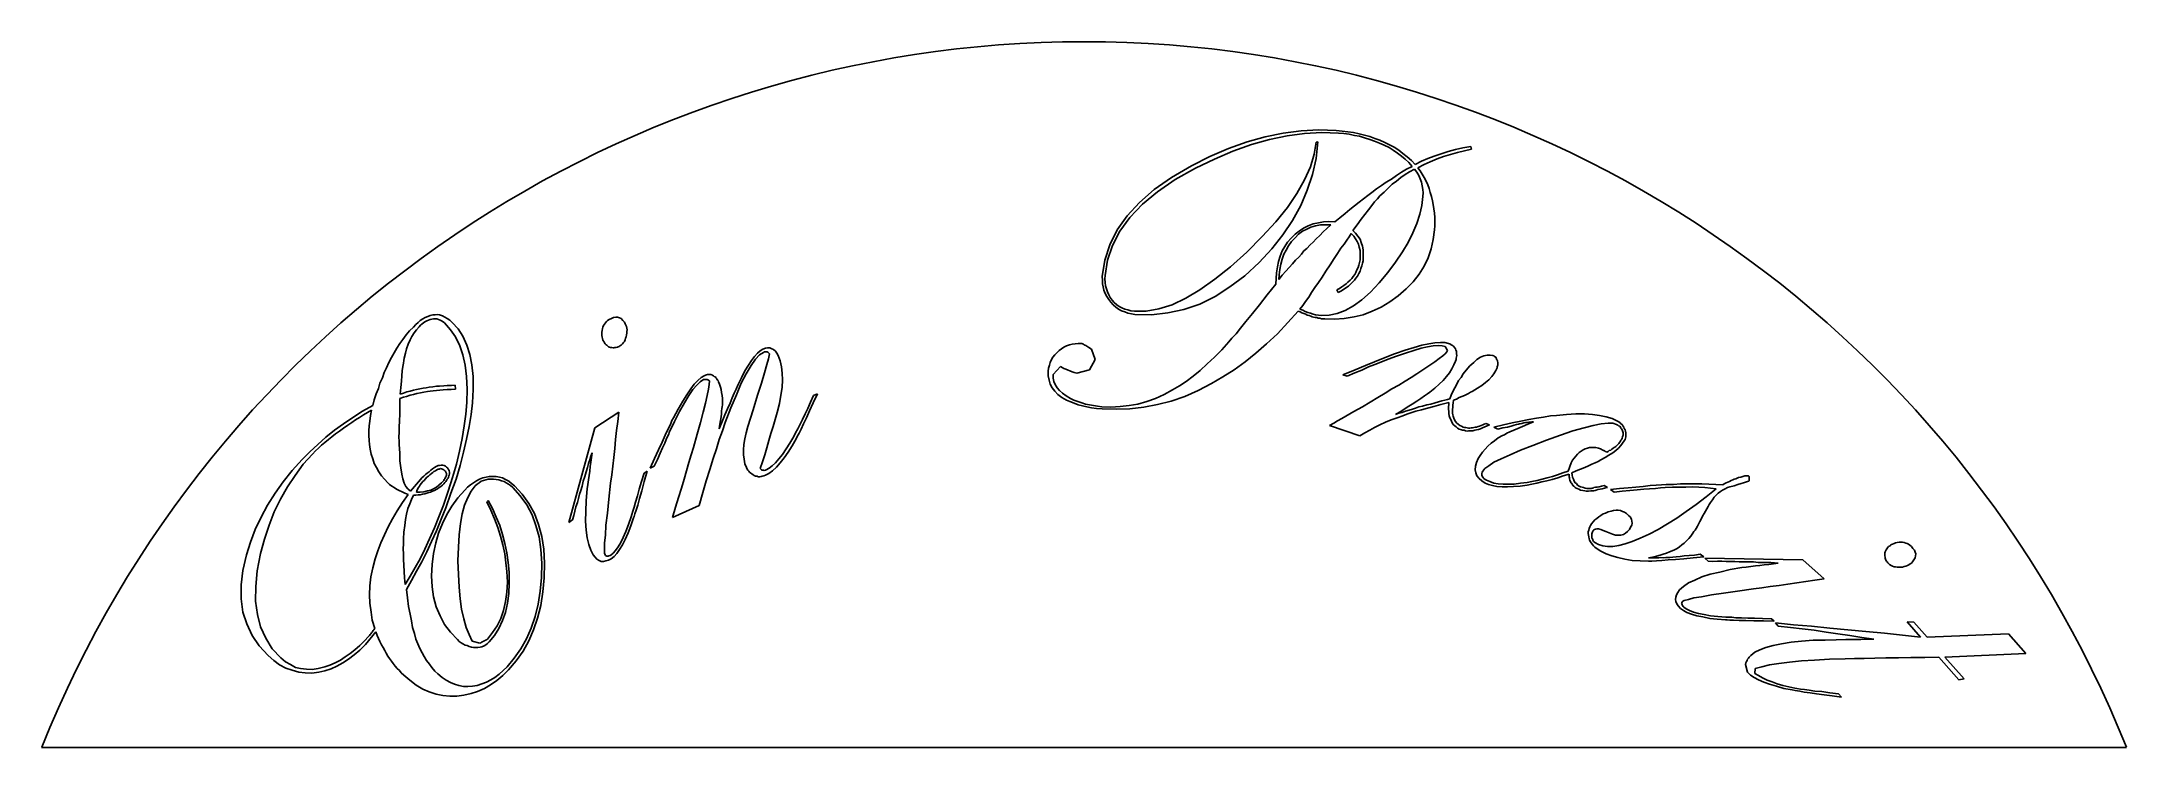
# Model space of a CAD drawing. Extents: x 0.1 to 11.5, y 0 to 3.9.
import ezdxf

# ---------------------------------------------------------------- set-up
doc = ezdxf.new("R2010")
doc.units = 0
doc.layers.add('1', color=7, linetype='CONTINUOUS')
doc.layers.add('2', color=7, linetype='CONTINUOUS')

msp = doc.modelspace()

# ---------------------------------------------------------------- linework, layer by layer
at = {"layer": '1', "color": 3}
for p, q in [((6.558, 3.294, 0.3), (6.66, 3.331, 0.3)), ((6.683, 3.316, 0.3), (6.582, 3.28, 0.3)), ((6.66, 3.331, 0.3), (6.759, 3.358, 0.3)), ((6.782, 3.344, 0.3), (6.683, 3.316, 0.3)), ((6.759, 3.358, 0.3), (6.857, 3.379, 0.3)), ((6.879, 3.364, 0.3), (6.782, 3.344, 0.3)), ((6.857, 3.379, 0.3), (6.955, 3.391, 0.3)), ((6.973, 3.376, 0.3), (6.879, 3.364, 0.3)), ((6.955, 3.391, 0.3), (7.052, 3.397, 0.3)), ((7.069, 3.381, 0.3), (6.973, 3.376, 0.3)), ((7.027, 3.263, 0.3), (7.037, 3.329, 0.3)), ((7.037, 3.329, 0.3), (7.047, 3.33, 0.3)), ((7.047, 3.33, 0.3), (7.037, 3.239, 0.3)), ((7.052, 3.397, 0.3), (7.147, 3.393, 0.3)), ((7.16, 3.378, 0.3), (7.069, 3.381, 0.3)), ((7.147, 3.393, 0.3), (7.181, 3.39, 0.3)), ((7.19, 3.376, 0.3), (7.16, 3.378, 0.3)), ((7.181, 3.39, 0.3), (7.212, 3.386, 0.3)), ((7.218, 3.372, 0.3), (7.19, 3.376, 0.3)), ((7.212, 3.386, 0.3), (7.243, 3.381, 0.3)), ((7.248, 3.366, 0.3), (7.218, 3.372, 0.3)), ((7.243, 3.381, 0.3), (7.273, 3.375, 0.3)), ((7.275, 3.361, 0.3), (7.248, 3.366, 0.3)), ((7.273, 3.375, 0.3), (7.302, 3.367, 0.3)), ((7.303, 3.353, 0.3), (7.275, 3.361, 0.3)), ((7.302, 3.367, 0.3), (7.332, 3.36, 0.3)), ((7.331, 3.344, 0.3), (7.303, 3.353, 0.3)), ((7.358, 3.335, 0.3), (7.331, 3.344, 0.3)), ((7.332, 3.36, 0.3), (7.359, 3.349, 0.3)), ((7.385, 3.324, 0.3), (7.358, 3.335, 0.3)), ((7.359, 3.349, 0.3), (7.387, 3.34, 0.3)), ((7.411, 3.312, 0.3), (7.385, 3.324, 0.3)), ((7.387, 3.34, 0.3), (7.414, 3.327, 0.3)), ((7.414, 3.327, 0.3), (7.439, 3.315, 0.3)), ((7.439, 3.315, 0.3), (7.465, 3.301, 0.3)), ((6.245, 3.136, 0.3), (6.354, 3.2, 0.3)), ((6.354, 3.2, 0.3), (6.456, 3.251, 0.3)), ((6.48, 3.236, 0.3), (6.376, 3.186, 0.3)), ((6.456, 3.251, 0.3), (6.558, 3.294, 0.3)), ((6.582, 3.28, 0.3), (6.48, 3.236, 0.3)), ((7.006, 3.194, 0.3), (7.027, 3.263, 0.3)), ((7.037, 3.239, 0.3), (7.017, 3.152, 0.3)), ((7.437, 3.299, 0.3), (7.411, 3.312, 0.3)), ((7.46, 3.285, 0.3), (7.437, 3.299, 0.3)), ((7.484, 3.269, 0.3), (7.46, 3.285, 0.3)), ((7.465, 3.301, 0.3), (7.49, 3.285, 0.3)), ((7.505, 3.253, 0.3), (7.484, 3.269, 0.3)), ((7.49, 3.285, 0.3), (7.513, 3.267, 0.3)), ((7.525, 3.236, 0.3), (7.505, 3.253, 0.3)), ((7.513, 3.267, 0.3), (7.537, 3.249, 0.3)), ((7.545, 3.217, 0.3), (7.525, 3.236, 0.3)), ((7.537, 3.249, 0.3), (7.56, 3.228, 0.3)), ((7.563, 3.196, 0.3), (7.545, 3.217, 0.3)), ((7.56, 3.228, 0.3), (7.581, 3.207, 0.3)), ((7.581, 3.207, 0.3), (7.614, 3.224, 0.3)), ((7.629, 3.207, 0.3), (7.594, 3.189, 0.3)), ((7.614, 3.224, 0.3), (7.649, 3.239, 0.3)), ((7.663, 3.222, 0.3), (7.629, 3.207, 0.3)), ((7.649, 3.239, 0.3), (7.685, 3.252, 0.3)), ((7.7, 3.237, 0.3), (7.663, 3.222, 0.3)), ((7.685, 3.252, 0.3), (7.723, 3.265, 0.3)), ((7.736, 3.25, 0.3), (7.7, 3.237, 0.3)), ((7.723, 3.265, 0.3), (7.761, 3.277, 0.3)), ((7.774, 3.262, 0.3), (7.736, 3.25, 0.3)), ((7.761, 3.277, 0.3), (7.802, 3.288, 0.3)), ((7.812, 3.273, 0.3), (7.774, 3.262, 0.3)), ((7.802, 3.288, 0.3), (7.842, 3.297, 0.3)), ((7.85, 3.282, 0.3), (7.812, 3.273, 0.3)), ((7.842, 3.297, 0.3), (7.885, 3.305, 0.3)), ((7.889, 3.29, 0.3), (7.85, 3.282, 0.3)), ((7.885, 3.305, 0.3), (7.889, 3.29, 0.3)), ((6.15, 3.069, 0.3), (6.245, 3.136, 0.3)), ((6.265, 3.124, 0.3), (6.169, 3.057, 0.3)), ((6.376, 3.186, 0.3), (6.265, 3.124, 0.3)), ((6.931, 3.048, 0.3), (6.974, 3.122, 0.3)), ((6.974, 3.122, 0.3), (7.006, 3.194, 0.3)), ((7.017, 3.152, 0.3), (6.989, 3.066, 0.3)), ((7.369, 3.073, 0.3), (7.396, 3.091, 0.3)), ((7.396, 3.091, 0.3), (7.422, 3.11, 0.3)), ((7.422, 3.11, 0.3), (7.45, 3.127, 0.3)), ((7.432, 3.077, 0.3), (7.455, 3.099, 0.3)), ((7.45, 3.127, 0.3), (7.478, 3.146, 0.3)), ((7.455, 3.099, 0.3), (7.478, 3.116, 0.3)), ((7.478, 3.146, 0.3), (7.506, 3.164, 0.3)), ((7.478, 3.116, 0.3), (7.502, 3.136, 0.3)), ((7.502, 3.136, 0.3), (7.526, 3.151, 0.3)), ((7.506, 3.164, 0.3), (7.533, 3.181, 0.3)), ((7.526, 3.151, 0.3), (7.55, 3.167, 0.3)), ((7.533, 3.181, 0.3), (7.563, 3.196, 0.3)), ((7.55, 3.167, 0.3), (7.576, 3.181, 0.3)), ((7.576, 3.181, 0.3), (7.589, 3.164, 0.3)), ((7.589, 3.164, 0.3), (7.6, 3.146, 0.3)), ((7.594, 3.189, 0.3), (7.607, 3.172, 0.3)), ((7.6, 3.146, 0.3), (7.607, 3.128, 0.3)), ((7.607, 3.172, 0.3), (7.618, 3.153, 0.3)), ((7.607, 3.128, 0.3), (7.615, 3.11, 0.3)), ((7.615, 3.11, 0.3), (7.618, 3.09, 0.3)), ((7.618, 3.153, 0.3), (7.629, 3.135, 0.3)), ((7.618, 3.09, 0.3), (7.622, 3.07, 0.3)), ((7.629, 3.135, 0.3), (7.64, 3.115, 0.3)), ((7.64, 3.115, 0.3), (7.649, 3.095, 0.3)), ((7.649, 3.095, 0.3), (7.656, 3.075, 0.3)), ((6.002, 2.925, 0.3), (6.069, 2.999, 0.3)), ((6.086, 2.989, 0.3), (6.017, 2.917, 0.3)), ((6.069, 2.999, 0.3), (6.15, 3.069, 0.3)), ((6.169, 3.057, 0.3), (6.086, 2.989, 0.3)), ((6.816, 2.892, 0.3), (6.88, 2.972, 0.3)), ((6.88, 2.972, 0.3), (6.931, 3.048, 0.3)), ((6.953, 2.983, 0.3), (6.908, 2.9, 0.3)), ((6.989, 3.066, 0.3), (6.953, 2.983, 0.3)), ((7.223, 2.961, 0.3), (7.247, 2.98, 0.3)), ((7.247, 2.98, 0.3), (7.273, 3.001, 0.3)), ((7.273, 3.001, 0.3), (7.298, 3.019, 0.3)), ((7.298, 3.019, 0.3), (7.32, 3.036, 0.3)), ((7.32, 3.036, 0.3), (7.342, 3.054, 0.3)), ((7.325, 2.958, 0.3), (7.342, 2.982, 0.3)), ((7.342, 3.054, 0.3), (7.369, 3.073, 0.3)), ((7.342, 2.982, 0.3), (7.358, 3.002, 0.3)), ((7.358, 3.002, 0.3), (7.373, 3.018, 0.3)), ((7.373, 3.018, 0.3), (7.387, 3.035, 0.3)), ((7.387, 3.035, 0.3), (7.41, 3.056, 0.3)), ((7.41, 3.056, 0.3), (7.432, 3.077, 0.3)), ((7.617, 2.982, 0.3), (7.605, 2.934, 0.3)), ((7.623, 3.031, 0.3), (7.617, 2.982, 0.3)), ((7.622, 3.07, 0.3), (7.624, 3.051, 0.3)), ((7.624, 3.051, 0.3), (7.623, 3.031, 0.3)), ((7.656, 3.075, 0.3), (7.663, 3.053, 0.3)), ((7.663, 3.053, 0.3), (7.67, 3.031, 0.3)), ((7.67, 3.031, 0.3), (7.676, 3.008, 0.3)), ((7.676, 3.008, 0.3), (7.679, 2.987, 0.3)), ((7.679, 2.987, 0.3), (7.683, 2.964, 0.3)), ((5.947, 2.848, 0.3), (6.002, 2.925, 0.3)), ((6.017, 2.917, 0.3), (5.962, 2.841, 0.3)), ((6.741, 2.812, 0.3), (6.816, 2.892, 0.3)), ((6.908, 2.9, 0.3), (6.856, 2.821, 0.3)), ((6.944, 2.842, 0.3), (6.968, 2.858, 0.3)), ((6.968, 2.858, 0.3), (6.994, 2.87, 0.3)), ((6.986, 2.853, 0.3), (7.009, 2.864, 0.3)), ((6.994, 2.87, 0.3), (7.021, 2.881, 0.3)), ((7.009, 2.864, 0.3), (7.034, 2.871, 0.3)), ((7.021, 2.881, 0.3), (7.05, 2.887, 0.3)), ((7.034, 2.871, 0.3), (7.061, 2.876, 0.3)), ((7.05, 2.887, 0.3), (7.078, 2.892, 0.3)), ((7.061, 2.876, 0.3), (7.09, 2.877, 0.3)), ((7.097, 2.857, 0.3), (7.076, 2.838, 0.3)), ((7.078, 2.892, 0.3), (7.108, 2.894, 0.3)), ((7.09, 2.877, 0.3), (7.118, 2.877, 0.3)), ((7.118, 2.877, 0.3), (7.097, 2.857, 0.3)), ((7.108, 2.894, 0.3), (7.14, 2.893, 0.3)), ((7.14, 2.893, 0.3), (7.168, 2.915, 0.3)), ((7.168, 2.915, 0.3), (7.196, 2.938, 0.3)), ((7.196, 2.938, 0.3), (7.223, 2.961, 0.3)), ((7.239, 2.845, 0.3), (7.262, 2.877, 0.3)), ((7.262, 2.877, 0.3), (7.284, 2.907, 0.3)), ((7.284, 2.907, 0.3), (7.305, 2.933, 0.3)), ((7.305, 2.933, 0.3), (7.325, 2.958, 0.3)), ((7.589, 2.884, 0.3), (7.567, 2.833, 0.3)), ((7.605, 2.934, 0.3), (7.589, 2.884, 0.3)), ((7.683, 2.964, 0.3), (7.687, 2.94, 0.3)), ((7.687, 2.94, 0.3), (7.688, 2.917, 0.3)), ((7.688, 2.871, 0.3), (7.687, 2.849, 0.3)), ((7.688, 2.917, 0.3), (7.688, 2.894, 0.3)), ((7.688, 2.894, 0.3), (7.688, 2.871, 0.3)), ((5.88, 2.682, 0.3), (5.907, 2.766, 0.3)), ((5.921, 2.763, 0.3), (5.894, 2.683, 0.3)), ((5.907, 2.766, 0.3), (5.947, 2.848, 0.3)), ((5.962, 2.841, 0.3), (5.921, 2.763, 0.3)), ((6.657, 2.726, 0.3), (6.741, 2.812, 0.3)), ((6.794, 2.744, 0.3), (6.725, 2.67, 0.3)), ((6.856, 2.821, 0.3), (6.794, 2.744, 0.3)), ((6.851, 2.733, 0.3), (6.866, 2.758, 0.3)), ((6.866, 2.758, 0.3), (6.881, 2.782, 0.3)), ((6.873, 2.738, 0.3), (6.887, 2.762, 0.3)), ((6.881, 2.782, 0.3), (6.901, 2.803, 0.3)), ((6.887, 2.762, 0.3), (6.903, 2.785, 0.3)), ((6.901, 2.803, 0.3), (6.922, 2.825, 0.3)), ((6.903, 2.785, 0.3), (6.922, 2.805, 0.3)), ((6.922, 2.825, 0.3), (6.944, 2.842, 0.3)), ((6.922, 2.805, 0.3), (6.941, 2.825, 0.3)), ((6.941, 2.825, 0.3), (6.963, 2.841, 0.3)), ((6.963, 2.841, 0.3), (6.986, 2.853, 0.3)), ((6.986, 2.747, 0.3), (6.971, 2.733, 0.3)), ((7.004, 2.766, 0.3), (6.986, 2.747, 0.3)), ((7.021, 2.782, 0.3), (7.004, 2.766, 0.3)), ((7.038, 2.8, 0.3), (7.021, 2.782, 0.3)), ((7.057, 2.818, 0.3), (7.038, 2.8, 0.3)), ((7.076, 2.838, 0.3), (7.057, 2.818, 0.3)), ((7.155, 2.719, 0.3), (7.173, 2.748, 0.3)), ((7.173, 2.748, 0.3), (7.191, 2.771, 0.3)), ((7.191, 2.771, 0.3), (7.205, 2.793, 0.3)), ((7.205, 2.793, 0.3), (7.219, 2.811, 0.3)), ((7.219, 2.811, 0.3), (7.23, 2.828, 0.3)), ((7.23, 2.828, 0.3), (7.244, 2.815, 0.3)), ((7.253, 2.83, 0.3), (7.239, 2.845, 0.3)), ((7.244, 2.815, 0.3), (7.253, 2.8, 0.3)), ((7.266, 2.815, 0.3), (7.253, 2.83, 0.3)), ((7.253, 2.8, 0.3), (7.262, 2.785, 0.3)), ((7.262, 2.785, 0.3), (7.27, 2.77, 0.3)), ((7.278, 2.798, 0.3), (7.266, 2.815, 0.3)), ((7.27, 2.77, 0.3), (7.274, 2.754, 0.3)), ((7.274, 2.754, 0.3), (7.278, 2.736, 0.3)), ((7.285, 2.78, 0.3), (7.278, 2.798, 0.3)), ((7.292, 2.76, 0.3), (7.285, 2.78, 0.3)), ((7.296, 2.74, 0.3), (7.292, 2.76, 0.3)), ((7.541, 2.78, 0.3), (7.51, 2.728, 0.3)), ((7.567, 2.833, 0.3), (7.541, 2.78, 0.3)), ((7.668, 2.744, 0.3), (7.651, 2.696, 0.3)), ((7.679, 2.796, 0.3), (7.668, 2.744, 0.3)), ((7.687, 2.849, 0.3), (7.679, 2.796, 0.3)), ((5.866, 2.593, 0.3), (5.88, 2.682, 0.3)), ((5.894, 2.683, 0.3), (5.881, 2.599, 0.3)), ((6.482, 2.579, 0.3), (6.568, 2.646, 0.3)), ((6.568, 2.646, 0.3), (6.657, 2.726, 0.3)), ((6.725, 2.67, 0.3), (6.646, 2.597, 0.3)), ((6.821, 2.613, 0.3), (6.826, 2.647, 0.3)), ((6.826, 2.647, 0.3), (6.831, 2.676, 0.3)), ((6.831, 2.676, 0.3), (6.841, 2.705, 0.3)), ((6.835, 2.602, 0.3), (6.839, 2.632, 0.3)), ((6.839, 2.632, 0.3), (6.844, 2.661, 0.3)), ((6.841, 2.705, 0.3), (6.851, 2.733, 0.3)), ((6.844, 2.661, 0.3), (6.852, 2.689, 0.3)), ((6.852, 2.689, 0.3), (6.861, 2.715, 0.3)), ((6.861, 2.715, 0.3), (6.873, 2.738, 0.3)), ((6.89, 2.642, 0.3), (6.871, 2.622, 0.3)), ((6.908, 2.662, 0.3), (6.89, 2.642, 0.3)), ((6.925, 2.682, 0.3), (6.908, 2.662, 0.3)), ((6.942, 2.7, 0.3), (6.925, 2.682, 0.3)), ((6.958, 2.716, 0.3), (6.942, 2.7, 0.3)), ((6.971, 2.733, 0.3), (6.958, 2.716, 0.3)), ((7.09, 2.622, 0.3), (7.114, 2.657, 0.3)), ((7.114, 2.657, 0.3), (7.136, 2.691, 0.3)), ((7.136, 2.691, 0.3), (7.155, 2.719, 0.3)), ((7.261, 2.63, 0.3), (7.255, 2.616, 0.3)), ((7.268, 2.642, 0.3), (7.261, 2.63, 0.3)), ((7.272, 2.656, 0.3), (7.268, 2.642, 0.3)), ((7.275, 2.67, 0.3), (7.272, 2.656, 0.3)), ((7.278, 2.685, 0.3), (7.275, 2.67, 0.3)), ((7.278, 2.736, 0.3), (7.279, 2.719, 0.3)), ((7.279, 2.699, 0.3), (7.278, 2.685, 0.3)), ((7.279, 2.719, 0.3), (7.279, 2.699, 0.3)), ((7.279, 2.623, 0.3), (7.283, 2.637, 0.3)), ((7.283, 2.637, 0.3), (7.288, 2.651, 0.3)), ((7.288, 2.651, 0.3), (7.292, 2.667, 0.3)), ((7.292, 2.667, 0.3), (7.295, 2.68, 0.3)), ((7.295, 2.68, 0.3), (7.296, 2.696, 0.3)), ((7.296, 2.719, 0.3), (7.296, 2.74, 0.3)), ((7.296, 2.696, 0.3), (7.296, 2.719, 0.3)), ((7.473, 2.672, 0.3), (7.431, 2.616, 0.3)), ((7.51, 2.728, 0.3), (7.473, 2.672, 0.3)), ((7.63, 2.65, 0.3), (7.602, 2.606, 0.3)), ((7.651, 2.696, 0.3), (7.63, 2.65, 0.3)), ((5.867, 2.574, 0.3), (5.866, 2.593, 0.3)), ((5.867, 2.554, 0.3), (5.867, 2.574, 0.3)), ((5.871, 2.536, 0.3), (5.867, 2.554, 0.3)), ((5.875, 2.518, 0.3), (5.871, 2.536, 0.3)), ((5.882, 2.5, 0.3), (5.875, 2.518, 0.3)), ((5.881, 2.599, 0.3), (5.879, 2.58, 0.3)), ((5.879, 2.58, 0.3), (5.881, 2.56, 0.3)), ((5.881, 2.56, 0.3), (5.884, 2.542, 0.3)), ((5.884, 2.542, 0.3), (5.888, 2.526, 0.3)), ((5.888, 2.526, 0.3), (5.894, 2.51, 0.3)), ((6.323, 2.474, 0.3), (6.4, 2.521, 0.3)), ((6.4, 2.521, 0.3), (6.482, 2.579, 0.3)), ((6.565, 2.536, 0.3), (6.484, 2.484, 0.3)), ((6.646, 2.597, 0.3), (6.565, 2.536, 0.3)), ((6.77, 2.492, 0.3), (6.817, 2.552, 0.3)), ((6.817, 2.552, 0.3), (6.821, 2.613, 0.3)), ((6.833, 2.577, 0.3), (6.835, 2.602, 0.3)), ((6.852, 2.601, 0.3), (6.833, 2.577, 0.3)), ((6.871, 2.622, 0.3), (6.852, 2.601, 0.3)), ((7.013, 2.506, 0.3), (7.03, 2.533, 0.3)), ((7.03, 2.533, 0.3), (7.05, 2.561, 0.3)), ((7.05, 2.561, 0.3), (7.07, 2.59, 0.3)), ((7.07, 2.59, 0.3), (7.09, 2.622, 0.3)), ((7.166, 2.528, 0.3), (7.151, 2.52, 0.3)), ((7.151, 2.52, 0.3), (7.159, 2.505, 0.3)), ((7.159, 2.505, 0.3), (7.173, 2.513, 0.3)), ((7.179, 2.536, 0.3), (7.166, 2.528, 0.3)), ((7.173, 2.513, 0.3), (7.188, 2.523, 0.3)), ((7.19, 2.544, 0.3), (7.179, 2.536, 0.3)), ((7.188, 2.523, 0.3), (7.201, 2.531, 0.3)), ((7.203, 2.553, 0.3), (7.19, 2.544, 0.3)), ((7.201, 2.531, 0.3), (7.214, 2.54, 0.3)), ((7.212, 2.563, 0.3), (7.203, 2.553, 0.3)), ((7.224, 2.573, 0.3), (7.212, 2.563, 0.3)), ((7.214, 2.54, 0.3), (7.226, 2.552, 0.3)), ((7.233, 2.583, 0.3), (7.224, 2.573, 0.3)), ((7.226, 2.552, 0.3), (7.235, 2.561, 0.3)), ((7.241, 2.593, 0.3), (7.233, 2.583, 0.3)), ((7.235, 2.561, 0.3), (7.247, 2.573, 0.3)), ((7.249, 2.605, 0.3), (7.241, 2.593, 0.3)), ((7.247, 2.573, 0.3), (7.256, 2.585, 0.3)), ((7.255, 2.616, 0.3), (7.249, 2.605, 0.3)), ((7.256, 2.585, 0.3), (7.264, 2.596, 0.3)), ((7.264, 2.596, 0.3), (7.272, 2.61, 0.3)), ((7.272, 2.61, 0.3), (7.279, 2.623, 0.3)), ((7.383, 2.558, 0.3), (7.335, 2.508, 0.3)), ((7.431, 2.616, 0.3), (7.383, 2.558, 0.3)), ((7.53, 2.525, 0.3), (7.487, 2.488, 0.3)), ((7.569, 2.565, 0.3), (7.53, 2.525, 0.3)), ((7.602, 2.606, 0.3), (7.569, 2.565, 0.3)), ((5.89, 2.484, 0.3), (5.882, 2.5, 0.3)), ((5.901, 2.467, 0.3), (5.89, 2.484, 0.3)), ((5.894, 2.51, 0.3), (5.901, 2.493, 0.3)), ((5.901, 2.493, 0.3), (5.909, 2.479, 0.3)), ((5.912, 2.452, 0.3), (5.901, 2.467, 0.3)), ((5.909, 2.479, 0.3), (5.92, 2.464, 0.3)), ((5.925, 2.439, 0.3), (5.912, 2.452, 0.3)), ((5.92, 2.464, 0.3), (5.931, 2.451, 0.3)), ((5.94, 2.425, 0.3), (5.925, 2.439, 0.3)), ((5.931, 2.451, 0.3), (5.945, 2.439, 0.3)), ((5.955, 2.415, 0.3), (5.94, 2.425, 0.3)), ((5.945, 2.439, 0.3), (5.958, 2.429, 0.3)), ((5.972, 2.405, 0.3), (5.955, 2.415, 0.3)), ((5.958, 2.429, 0.3), (5.973, 2.421, 0.3)), ((5.989, 2.399, 0.3), (5.972, 2.405, 0.3)), ((5.973, 2.421, 0.3), (5.989, 2.415, 0.3)), ((5.989, 2.415, 0.3), (6.006, 2.41, 0.3)), ((6.006, 2.392, 0.3), (5.989, 2.399, 0.3)), ((6.006, 2.41, 0.3), (6.023, 2.405, 0.3)), ((6.023, 2.405, 0.3), (6.042, 2.404, 0.3)), ((6.042, 2.404, 0.3), (6.106, 2.404, 0.3)), ((6.106, 2.404, 0.3), (6.176, 2.417, 0.3)), ((6.176, 2.417, 0.3), (6.248, 2.439, 0.3)), ((6.313, 2.413, 0.3), (6.225, 2.394, 0.3)), ((6.248, 2.439, 0.3), (6.323, 2.474, 0.3)), ((6.4, 2.442, 0.3), (6.313, 2.413, 0.3)), ((6.484, 2.484, 0.3), (6.4, 2.442, 0.3)), ((6.688, 2.391, 0.3), (6.727, 2.439, 0.3)), ((6.727, 2.439, 0.3), (6.77, 2.492, 0.3)), ((6.94, 2.404, 0.3), (6.882, 2.341, 0.3)), ((6.95, 2.399, 0.3), (6.94, 2.404, 0.3)), ((6.949, 2.415, 0.3), (6.965, 2.435, 0.3)), ((6.965, 2.409, 0.3), (6.949, 2.415, 0.3)), ((6.96, 2.395, 0.3), (6.95, 2.399, 0.3)), ((6.965, 2.435, 0.3), (6.979, 2.457, 0.3)), ((6.978, 2.401, 0.3), (6.965, 2.409, 0.3)), ((6.992, 2.396, 0.3), (6.978, 2.401, 0.3)), ((6.979, 2.457, 0.3), (6.997, 2.481, 0.3)), ((6.997, 2.481, 0.3), (7.013, 2.506, 0.3)), ((7.197, 2.407, 0.3), (7.152, 2.39, 0.3)), ((7.243, 2.432, 0.3), (7.197, 2.407, 0.3)), ((7.288, 2.466, 0.3), (7.243, 2.432, 0.3)), ((7.335, 2.508, 0.3), (7.288, 2.466, 0.3)), ((7.345, 2.403, 0.3), (7.296, 2.384, 0.3)), ((7.394, 2.426, 0.3), (7.345, 2.403, 0.3)), ((7.442, 2.454, 0.3), (7.394, 2.426, 0.3)), ((7.487, 2.488, 0.3), (7.442, 2.454, 0.3)), ((2.052, 2.273, 0.3), (2.07, 2.295, 0.3)), ((2.07, 2.295, 0.3), (2.091, 2.316, 0.3)), ((2.083, 2.265, 0.3), (2.095, 2.285, 0.3)), ((2.091, 2.316, 0.3), (2.104, 2.33, 0.3)), ((2.095, 2.285, 0.3), (2.108, 2.302, 0.3)), ((2.104, 2.33, 0.3), (2.117, 2.342, 0.3)), ((2.108, 2.302, 0.3), (2.122, 2.318, 0.3)), ((2.117, 2.342, 0.3), (2.129, 2.352, 0.3)), ((2.122, 2.318, 0.3), (2.13, 2.327, 0.3)), ((2.129, 2.352, 0.3), (2.143, 2.361, 0.3)), ((2.13, 2.327, 0.3), (2.139, 2.334, 0.3)), ((2.139, 2.334, 0.3), (2.147, 2.34, 0.3)), ((2.143, 2.361, 0.3), (2.156, 2.368, 0.3)), ((2.147, 2.34, 0.3), (2.154, 2.345, 0.3)), ((2.154, 2.345, 0.3), (2.164, 2.351, 0.3)), ((2.156, 2.368, 0.3), (2.17, 2.375, 0.3)), ((2.164, 2.351, 0.3), (2.173, 2.355, 0.3)), ((2.17, 2.375, 0.3), (2.183, 2.379, 0.3)), ((2.173, 2.355, 0.3), (2.183, 2.358, 0.3)), ((2.183, 2.379, 0.3), (2.197, 2.383, 0.3)), ((2.183, 2.358, 0.3), (2.192, 2.36, 0.3)), ((2.192, 2.36, 0.3), (2.201, 2.362, 0.3)), ((2.197, 2.383, 0.3), (2.21, 2.384, 0.3)), ((2.201, 2.362, 0.3), (2.211, 2.362, 0.3)), ((2.21, 2.384, 0.3), (2.223, 2.385, 0.3)), ((2.211, 2.362, 0.3), (2.22, 2.361, 0.3)), ((2.22, 2.361, 0.3), (2.229, 2.358, 0.3)), ((2.223, 2.385, 0.3), (2.235, 2.383, 0.3)), ((2.229, 2.358, 0.3), (2.237, 2.354, 0.3)), ((2.235, 2.383, 0.3), (2.25, 2.378, 0.3)), ((2.237, 2.354, 0.3), (2.246, 2.351, 0.3)), ((2.246, 2.351, 0.3), (2.255, 2.345, 0.3)), ((2.25, 2.378, 0.3), (2.263, 2.371, 0.3)), ((2.255, 2.345, 0.3), (2.261, 2.339, 0.3)), ((2.261, 2.339, 0.3), (2.295, 2.302, 0.3)), ((2.263, 2.371, 0.3), (2.276, 2.364, 0.3)), ((2.276, 2.364, 0.3), (2.291, 2.354, 0.3)), ((2.291, 2.354, 0.3), (2.304, 2.342, 0.3)), ((2.295, 2.302, 0.3), (2.322, 2.262, 0.3)), ((2.304, 2.342, 0.3), (2.336, 2.307, 0.3)), ((2.336, 2.307, 0.3), (2.362, 2.266, 0.3)), ((3.123, 2.289, 0.3), (3.125, 2.298, 0.3)), ((3.123, 2.278, 0.3), (3.123, 2.289, 0.3)), ((3.125, 2.298, 0.3), (3.127, 2.308, 0.3)), ((3.127, 2.308, 0.3), (3.13, 2.316, 0.3)), ((3.13, 2.316, 0.3), (3.133, 2.325, 0.3)), ((3.133, 2.325, 0.3), (3.139, 2.332, 0.3)), ((3.139, 2.332, 0.3), (3.143, 2.339, 0.3)), ((3.143, 2.339, 0.3), (3.149, 2.346, 0.3)), ((3.149, 2.346, 0.3), (3.155, 2.352, 0.3)), ((3.155, 2.352, 0.3), (3.164, 2.358, 0.3)), ((3.164, 2.358, 0.3), (3.177, 2.364, 0.3)), ((3.177, 2.364, 0.3), (3.188, 2.369, 0.3)), ((3.188, 2.369, 0.3), (3.2, 2.37, 0.3)), ((3.2, 2.37, 0.3), (3.21, 2.371, 0.3)), ((3.21, 2.371, 0.3), (3.221, 2.367, 0.3)), ((3.221, 2.367, 0.3), (3.23, 2.363, 0.3)), ((3.23, 2.363, 0.3), (3.238, 2.353, 0.3)), ((3.238, 2.353, 0.3), (3.247, 2.343, 0.3)), ((3.247, 2.343, 0.3), (3.252, 2.335, 0.3)), ((3.252, 2.335, 0.3), (3.256, 2.327, 0.3)), ((3.256, 2.327, 0.3), (3.258, 2.32, 0.3)), ((3.258, 2.32, 0.3), (3.26, 2.311, 0.3)), ((3.26, 2.311, 0.3), (3.262, 2.302, 0.3)), ((3.262, 2.302, 0.3), (3.261, 2.293, 0.3)), ((3.261, 2.293, 0.3), (3.261, 2.283, 0.3)), ((6.026, 2.389, 0.3), (6.006, 2.392, 0.3)), ((6.045, 2.386, 0.3), (6.026, 2.389, 0.3)), ((6.136, 2.384, 0.3), (6.045, 2.386, 0.3)), ((6.225, 2.394, 0.3), (6.136, 2.384, 0.3)), ((6.599, 2.279, 0.3), (6.624, 2.311, 0.3)), ((6.624, 2.311, 0.3), (6.653, 2.347, 0.3)), ((6.653, 2.347, 0.3), (6.688, 2.391, 0.3)), ((6.882, 2.341, 0.3), (6.825, 2.28, 0.3)), ((6.97, 2.391, 0.3), (6.96, 2.395, 0.3)), ((6.981, 2.387, 0.3), (6.97, 2.391, 0.3)), ((6.989, 2.382, 0.3), (6.981, 2.387, 0.3)), ((7, 2.38, 0.3), (6.989, 2.382, 0.3)), ((7.006, 2.392, 0.3), (6.992, 2.396, 0.3)), ((7.008, 2.376, 0.3), (7, 2.38, 0.3)), ((7.021, 2.387, 0.3), (7.006, 2.392, 0.3)), ((7.015, 2.373, 0.3), (7.008, 2.376, 0.3)), ((7.024, 2.371, 0.3), (7.015, 2.373, 0.3)), ((7.035, 2.384, 0.3), (7.021, 2.387, 0.3)), ((7.032, 2.369, 0.3), (7.024, 2.371, 0.3)), ((7.041, 2.368, 0.3), (7.032, 2.369, 0.3)), ((7.051, 2.381, 0.3), (7.035, 2.384, 0.3)), ((7.048, 2.366, 0.3), (7.041, 2.368, 0.3)), ((7.058, 2.365, 0.3), (7.048, 2.366, 0.3)), ((7.065, 2.38, 0.3), (7.051, 2.381, 0.3)), ((7.067, 2.362, 0.3), (7.058, 2.365, 0.3)), ((7.109, 2.381, 0.3), (7.065, 2.38, 0.3)), ((7.076, 2.362, 0.3), (7.067, 2.362, 0.3)), ((7.085, 2.361, 0.3), (7.076, 2.362, 0.3)), ((7.139, 2.359, 0.3), (7.085, 2.361, 0.3)), ((7.152, 2.39, 0.3), (7.109, 2.381, 0.3)), ((7.192, 2.364, 0.3), (7.139, 2.359, 0.3)), ((7.246, 2.372, 0.3), (7.192, 2.364, 0.3)), ((7.296, 2.384, 0.3), (7.246, 2.372, 0.3)), ((1.971, 2.149, 0.3), (1.985, 2.176, 0.3)), ((1.985, 2.176, 0.3), (2.001, 2.201, 0.3)), ((2.001, 2.201, 0.3), (2.017, 2.226, 0.3)), ((2.017, 2.226, 0.3), (2.034, 2.249, 0.3)), ((2.034, 2.249, 0.3), (2.052, 2.273, 0.3)), ((2.041, 2.146, 0.3), (2.047, 2.173, 0.3)), ((2.047, 2.173, 0.3), (2.054, 2.198, 0.3)), ((2.054, 2.198, 0.3), (2.063, 2.223, 0.3)), ((2.063, 2.223, 0.3), (2.073, 2.246, 0.3)), ((2.073, 2.246, 0.3), (2.083, 2.265, 0.3)), ((2.322, 2.262, 0.3), (2.345, 2.214, 0.3)), ((2.345, 2.214, 0.3), (2.362, 2.164, 0.3)), ((2.362, 2.266, 0.3), (2.384, 2.218, 0.3)), ((2.384, 2.218, 0.3), (2.401, 2.166, 0.3)), ((3.124, 2.271, 0.3), (3.123, 2.278, 0.3)), ((3.126, 2.261, 0.3), (3.124, 2.271, 0.3)), ((3.127, 2.254, 0.3), (3.126, 2.261, 0.3)), ((3.13, 2.245, 0.3), (3.127, 2.254, 0.3)), ((3.134, 2.237, 0.3), (3.13, 2.245, 0.3)), ((3.139, 2.23, 0.3), (3.134, 2.237, 0.3)), ((3.142, 2.224, 0.3), (3.139, 2.23, 0.3)), ((3.147, 2.22, 0.3), (3.142, 2.224, 0.3)), ((3.151, 2.217, 0.3), (3.147, 2.22, 0.3)), ((3.156, 2.212, 0.3), (3.151, 2.217, 0.3)), ((3.161, 2.208, 0.3), (3.156, 2.212, 0.3)), ((3.166, 2.207, 0.3), (3.161, 2.208, 0.3)), ((3.171, 2.205, 0.3), (3.166, 2.207, 0.3)), ((3.178, 2.205, 0.3), (3.171, 2.205, 0.3)), ((3.185, 2.203, 0.3), (3.178, 2.205, 0.3)), ((3.19, 2.202, 0.3), (3.185, 2.203, 0.3)), ((3.195, 2.204, 0.3), (3.19, 2.202, 0.3)), ((3.202, 2.204, 0.3), (3.195, 2.204, 0.3)), ((3.209, 2.206, 0.3), (3.202, 2.204, 0.3)), ((3.213, 2.209, 0.3), (3.209, 2.206, 0.3)), ((3.218, 2.21, 0.3), (3.213, 2.209, 0.3)), ((3.223, 2.213, 0.3), (3.218, 2.21, 0.3)), ((3.23, 2.218, 0.3), (3.223, 2.213, 0.3)), ((3.237, 2.224, 0.3), (3.23, 2.218, 0.3)), ((3.243, 2.231, 0.3), (3.237, 2.224, 0.3)), ((3.248, 2.238, 0.3), (3.243, 2.231, 0.3)), ((3.251, 2.247, 0.3), (3.248, 2.238, 0.3)), ((3.254, 2.255, 0.3), (3.251, 2.247, 0.3)), ((3.257, 2.263, 0.3), (3.254, 2.255, 0.3)), ((3.259, 2.273, 0.3), (3.257, 2.263, 0.3)), ((3.261, 2.283, 0.3), (3.259, 2.273, 0.3)), ((3.961, 2.156, 0.3), (3.976, 2.174, 0.3)), ((3.976, 2.174, 0.3), (3.991, 2.187, 0.3)), ((4.01, 2.178, 0.3), (3.988, 2.164, 0.3)), ((3.991, 2.187, 0.3), (4.006, 2.196, 0.3)), ((4.006, 2.196, 0.3), (4.02, 2.2, 0.3)), ((4.015, 2.18, 0.3), (4.01, 2.178, 0.3)), ((4.021, 2.181, 0.3), (4.015, 2.18, 0.3)), ((4.02, 2.2, 0.3), (4.032, 2.203, 0.3)), ((4.025, 2.181, 0.3), (4.021, 2.181, 0.3)), ((4.029, 2.181, 0.3), (4.025, 2.181, 0.3)), ((4.033, 2.179, 0.3), (4.029, 2.181, 0.3)), ((4.032, 2.203, 0.3), (4.044, 2.203, 0.3)), ((4.036, 2.176, 0.3), (4.033, 2.179, 0.3)), ((4.039, 2.174, 0.3), (4.036, 2.176, 0.3)), ((4.043, 2.17, 0.3), (4.039, 2.174, 0.3)), ((4.044, 2.203, 0.3), (4.055, 2.198, 0.3)), ((4.055, 2.198, 0.3), (4.065, 2.193, 0.3)), ((4.065, 2.193, 0.3), (4.075, 2.184, 0.3)), ((4.075, 2.184, 0.3), (4.082, 2.174, 0.3)), ((4.082, 2.174, 0.3), (4.09, 2.16, 0.3)), ((5.605, 2.165, 0.3), (5.617, 2.176, 0.3)), ((5.617, 2.176, 0.3), (5.63, 2.188, 0.3)), ((5.63, 2.188, 0.3), (5.643, 2.197, 0.3)), ((5.643, 2.197, 0.3), (5.656, 2.207, 0.3)), ((5.656, 2.207, 0.3), (5.67, 2.213, 0.3)), ((5.67, 2.213, 0.3), (5.687, 2.219, 0.3)), ((5.687, 2.219, 0.3), (5.701, 2.223, 0.3)), ((5.701, 2.223, 0.3), (5.717, 2.225, 0.3)), ((5.717, 2.225, 0.3), (5.733, 2.227, 0.3)), ((5.733, 2.227, 0.3), (5.749, 2.226, 0.3)), ((5.749, 2.226, 0.3), (5.752, 2.226, 0.3)), ((5.752, 2.226, 0.3), (5.756, 2.226, 0.3)), ((5.756, 2.226, 0.3), (5.758, 2.224, 0.3)), ((5.758, 2.224, 0.3), (5.763, 2.222, 0.3)), ((5.763, 2.222, 0.3), (5.766, 2.22, 0.3)), ((5.766, 2.22, 0.3), (5.771, 2.218, 0.3)), ((5.771, 2.218, 0.3), (5.776, 2.215, 0.3)), ((5.776, 2.215, 0.3), (5.781, 2.212, 0.3)), ((5.781, 2.212, 0.3), (5.787, 2.209, 0.3)), ((5.787, 2.209, 0.3), (5.792, 2.205, 0.3)), ((5.792, 2.205, 0.3), (5.795, 2.203, 0.3)), ((5.795, 2.203, 0.3), (5.798, 2.201, 0.3)), ((5.798, 2.201, 0.3), (5.802, 2.199, 0.3)), ((5.802, 2.199, 0.3), (5.803, 2.198, 0.3)), ((5.803, 2.198, 0.3), (5.807, 2.196, 0.3)), ((5.807, 2.196, 0.3), (5.827, 2.139, 0.3)), ((5.807, 2.196, 0.3), (5.807, 2.196, 0.3)), ((6.48, 2.151, 0.3), (6.52, 2.192, 0.3)), ((6.52, 2.192, 0.3), (6.559, 2.235, 0.3)), ((6.559, 2.235, 0.3), (6.576, 2.255, 0.3)), ((6.576, 2.255, 0.3), (6.599, 2.279, 0.3)), ((6.708, 2.174, 0.3), (6.648, 2.126, 0.3)), ((6.766, 2.225, 0.3), (6.708, 2.174, 0.3)), ((6.825, 2.28, 0.3), (6.766, 2.225, 0.3)), ((7.467, 2.17, 0.3), (7.473, 2.172, 0.3)), ((7.473, 2.172, 0.3), (7.526, 2.189, 0.3)), ((7.528, 2.174, 0.3), (7.478, 2.157, 0.3)), ((7.526, 2.189, 0.3), (7.574, 2.204, 0.3)), ((7.572, 2.188, 0.3), (7.528, 2.174, 0.3)), ((7.613, 2.2, 0.3), (7.572, 2.188, 0.3)), ((7.574, 2.204, 0.3), (7.617, 2.217, 0.3)), ((7.648, 2.209, 0.3), (7.613, 2.2, 0.3)), ((7.617, 2.217, 0.3), (7.655, 2.225, 0.3)), ((7.679, 2.213, 0.3), (7.648, 2.209, 0.3)), ((7.655, 2.225, 0.3), (7.688, 2.23, 0.3)), ((7.706, 2.215, 0.3), (7.679, 2.213, 0.3)), ((7.688, 2.23, 0.3), (7.719, 2.232, 0.3)), ((7.728, 2.214, 0.3), (7.706, 2.215, 0.3)), ((7.719, 2.232, 0.3), (7.743, 2.232, 0.3)), ((7.745, 2.21, 0.3), (7.728, 2.214, 0.3)), ((7.743, 2.232, 0.3), (7.763, 2.226, 0.3)), ((7.744, 2.17, 0.3), (7.753, 2.18, 0.3)), ((7.758, 2.188, 0.3), (7.745, 2.21, 0.3)), ((7.753, 2.18, 0.3), (7.758, 2.188, 0.3)), ((7.763, 2.226, 0.3), (7.77, 2.224, 0.3)), ((7.77, 2.224, 0.3), (7.778, 2.22, 0.3)), ((7.778, 2.22, 0.3), (7.784, 2.216, 0.3)), ((7.784, 2.216, 0.3), (7.79, 2.212, 0.3)), ((7.79, 2.212, 0.3), (7.794, 2.207, 0.3)), ((7.794, 2.207, 0.3), (7.798, 2.202, 0.3)), ((7.798, 2.202, 0.3), (7.802, 2.197, 0.3)), ((7.802, 2.197, 0.3), (7.803, 2.19, 0.3)), ((7.803, 2.19, 0.3), (7.806, 2.184, 0.3)), ((7.806, 2.184, 0.3), (7.807, 2.176, 0.3)), ((7.807, 2.176, 0.3), (7.807, 2.169, 0.3)), ((1.921, 2.039, 0.3), (1.931, 2.068, 0.3)), ((1.931, 2.068, 0.3), (1.944, 2.094, 0.3)), ((1.944, 2.094, 0.3), (1.957, 2.123, 0.3)), ((1.957, 2.123, 0.3), (1.971, 2.149, 0.3)), ((2.027, 2.05, 0.3), (2.03, 2.076, 0.3)), ((2.03, 2.076, 0.3), (2.033, 2.1, 0.3)), ((2.033, 2.1, 0.3), (2.037, 2.118, 0.3)), ((2.037, 2.118, 0.3), (2.039, 2.133, 0.3)), ((2.039, 2.133, 0.3), (2.041, 2.146, 0.3)), ((2.362, 2.164, 0.3), (2.374, 2.107, 0.3)), ((2.374, 2.107, 0.3), (2.383, 2.045, 0.3)), ((2.401, 2.166, 0.3), (2.412, 2.109, 0.3)), ((2.412, 2.109, 0.3), (2.419, 2.045, 0.3)), ((3.698, 2.054, 0.3), (3.703, 2.056, 0.3)), ((3.703, 2.056, 0.3), (3.708, 2.057, 0.3)), ((3.708, 2.057, 0.3), (3.715, 2.056, 0.3)), ((3.715, 2.056, 0.3), (3.72, 2.056, 0.3)), ((3.72, 2.056, 0.3), (3.726, 2.055, 0.3)), ((3.915, 2.061, 0.3), (3.888, 2.009, 0.3)), ((3.889, 2.038, 0.3), (3.908, 2.076, 0.3)), ((3.908, 2.076, 0.3), (3.927, 2.107, 0.3)), ((3.941, 2.106, 0.3), (3.915, 2.061, 0.3)), ((3.927, 2.107, 0.3), (3.944, 2.133, 0.3)), ((3.966, 2.141, 0.3), (3.941, 2.106, 0.3)), ((3.944, 2.133, 0.3), (3.961, 2.156, 0.3)), ((3.988, 2.164, 0.3), (3.966, 2.141, 0.3)), ((3.998, 2.01, 0.3), (4.015, 2.066, 0.3)), ((4.015, 2.066, 0.3), (4.028, 2.111, 0.3)), ((4.028, 2.111, 0.3), (4.037, 2.142, 0.3)), ((4.037, 2.142, 0.3), (4.041, 2.161, 0.3)), ((4.041, 2.161, 0.3), (4.043, 2.17, 0.3)), ((4.09, 2.16, 0.3), (4.101, 2.131, 0.3)), ((4.101, 2.131, 0.3), (4.108, 2.099, 0.3)), ((4.108, 2.099, 0.3), (4.112, 2.064, 0.3)), ((4.112, 2.064, 0.3), (4.113, 2.028, 0.3)), ((5.57, 2.074, 0.3), (5.571, 2.091, 0.3)), ((5.57, 2.049, 0.3), (5.57, 2.074, 0.3)), ((5.571, 2.091, 0.3), (5.576, 2.107, 0.3)), ((5.576, 2.107, 0.3), (5.581, 2.122, 0.3)), ((5.581, 2.122, 0.3), (5.587, 2.138, 0.3)), ((5.587, 2.138, 0.3), (5.595, 2.151, 0.3)), ((5.595, 2.151, 0.3), (5.605, 2.165, 0.3)), ((5.637, 2.101, 0.3), (5.597, 2.056, 0.3)), ((5.597, 2.056, 0.3), (5.597, 2.037, 0.3)), ((5.646, 2.095, 0.3), (5.637, 2.101, 0.3)), ((5.656, 2.09, 0.3), (5.646, 2.095, 0.3)), ((5.666, 2.086, 0.3), (5.656, 2.09, 0.3)), ((5.678, 2.08, 0.3), (5.666, 2.086, 0.3)), ((5.688, 2.076, 0.3), (5.678, 2.08, 0.3)), ((5.7, 2.071, 0.3), (5.688, 2.076, 0.3)), ((5.712, 2.067, 0.3), (5.7, 2.071, 0.3)), ((5.726, 2.064, 0.3), (5.712, 2.067, 0.3)), ((5.795, 2.082, 0.3), (5.726, 2.064, 0.3)), ((5.827, 2.139, 0.3), (5.795, 2.082, 0.3)), ((6.363, 2.048, 0.3), (6.403, 2.079, 0.3)), ((6.403, 2.079, 0.3), (6.44, 2.115, 0.3)), ((6.44, 2.115, 0.3), (6.48, 2.151, 0.3)), ((6.588, 2.083, 0.3), (6.527, 2.043, 0.3)), ((6.648, 2.126, 0.3), (6.588, 2.083, 0.3)), ((7.184, 2.055, 0.3), (7.251, 2.083, 0.3)), ((7.249, 2.065, 0.3), (7.208, 2.047, 0.3)), ((7.288, 2.081, 0.3), (7.249, 2.065, 0.3)), ((7.251, 2.083, 0.3), (7.308, 2.106, 0.3)), ((7.325, 2.098, 0.3), (7.288, 2.081, 0.3)), ((7.308, 2.106, 0.3), (7.357, 2.126, 0.3)), ((7.36, 2.112, 0.3), (7.325, 2.098, 0.3)), ((7.357, 2.126, 0.3), (7.398, 2.142, 0.3)), ((7.392, 2.125, 0.3), (7.36, 2.112, 0.3)), ((7.424, 2.137, 0.3), (7.392, 2.125, 0.3)), ((7.398, 2.142, 0.3), (7.43, 2.155, 0.3)), ((7.452, 2.148, 0.3), (7.424, 2.137, 0.3)), ((7.43, 2.155, 0.3), (7.452, 2.164, 0.3)), ((7.452, 2.164, 0.3), (7.467, 2.17, 0.3)), ((7.478, 2.157, 0.3), (7.452, 2.148, 0.3)), ((7.558, 2.04, 0.3), (7.59, 2.061, 0.3)), ((7.59, 2.061, 0.3), (7.628, 2.085, 0.3)), ((7.628, 2.085, 0.3), (7.66, 2.108, 0.3)), ((7.66, 2.108, 0.3), (7.688, 2.126, 0.3)), ((7.688, 2.126, 0.3), (7.711, 2.144, 0.3)), ((7.711, 2.144, 0.3), (7.731, 2.158, 0.3)), ((7.731, 2.158, 0.3), (7.744, 2.17, 0.3)), ((7.768, 2.065, 0.3), (7.751, 2.045, 0.3)), ((7.781, 2.087, 0.3), (7.768, 2.065, 0.3)), ((7.792, 2.109, 0.3), (7.781, 2.087, 0.3)), ((7.801, 2.13, 0.3), (7.792, 2.109, 0.3)), ((7.804, 2.138, 0.3), (7.801, 2.13, 0.3)), ((7.805, 2.147, 0.3), (7.804, 2.138, 0.3)), ((7.807, 2.154, 0.3), (7.805, 2.147, 0.3)), ((7.807, 2.169, 0.3), (7.808, 2.161, 0.3)), ((7.808, 2.161, 0.3), (7.807, 2.154, 0.3)), ((7.832, 2.041, 0.3), (7.844, 2.061, 0.3)), ((7.844, 2.061, 0.3), (7.86, 2.08, 0.3)), ((7.86, 2.08, 0.3), (7.88, 2.105, 0.3)), ((7.88, 2.105, 0.3), (7.901, 2.123, 0.3)), ((7.901, 2.123, 0.3), (7.919, 2.139, 0.3)), ((7.919, 2.139, 0.3), (7.938, 2.151, 0.3)), ((7.938, 2.151, 0.3), (7.956, 2.158, 0.3)), ((7.956, 2.158, 0.3), (7.974, 2.163, 0.3)), ((7.974, 2.163, 0.3), (7.991, 2.163, 0.3)), ((7.991, 2.163, 0.3), (8.006, 2.16, 0.3)), ((8.012, 2.061, 0.3), (8, 2.045, 0.3)), ((8.006, 2.16, 0.3), (8.011, 2.158, 0.3)), ((8.011, 2.158, 0.3), (8.014, 2.155, 0.3)), ((8.023, 2.078, 0.3), (8.012, 2.061, 0.3)), ((8.014, 2.155, 0.3), (8.019, 2.153, 0.3)), ((8.019, 2.153, 0.3), (8.022, 2.151, 0.3)), ((8.022, 2.151, 0.3), (8.024, 2.146, 0.3)), ((8.03, 2.094, 0.3), (8.023, 2.078, 0.3)), ((8.024, 2.146, 0.3), (8.026, 2.142, 0.3)), ((8.026, 2.142, 0.3), (8.028, 2.137, 0.3)), ((8.028, 2.137, 0.3), (8.031, 2.133, 0.3)), ((8.032, 2.104, 0.3), (8.03, 2.099, 0.3)), ((8.03, 2.099, 0.3), (8.03, 2.094, 0.3)), ((8.031, 2.133, 0.3), (8.031, 2.129, 0.3)), ((8.031, 2.129, 0.3), (8.033, 2.123, 0.3)), ((8.033, 2.108, 0.3), (8.032, 2.104, 0.3)), ((8.033, 2.123, 0.3), (8.033, 2.119, 0.3)), ((8.033, 2.119, 0.3), (8.033, 2.113, 0.3)), ((8.033, 2.113, 0.3), (8.033, 2.108, 0.3)), ((1.877, 1.918, 0.3), (1.887, 1.95, 0.3)), ((1.887, 1.95, 0.3), (1.899, 1.98, 0.3)), ((1.899, 1.98, 0.3), (1.908, 2.01, 0.3)), ((1.908, 2.01, 0.3), (1.921, 2.039, 0.3)), ((2.019, 1.949, 0.3), (2.023, 1.986, 0.3)), ((2.036, 1.954, 0.3), (2.019, 1.949, 0.3)), ((2.023, 1.986, 0.3), (2.026, 2.02, 0.3)), ((2.026, 2.02, 0.3), (2.027, 2.05, 0.3)), ((2.055, 1.961, 0.3), (2.036, 1.954, 0.3)), ((2.054, 1.937, 0.3), (2.073, 1.944, 0.3)), ((2.073, 1.965, 0.3), (2.055, 1.961, 0.3)), ((2.091, 1.971, 0.3), (2.073, 1.965, 0.3)), ((2.073, 1.944, 0.3), (2.091, 1.948, 0.3)), ((2.108, 1.974, 0.3), (2.091, 1.971, 0.3)), ((2.091, 1.948, 0.3), (2.11, 1.953, 0.3)), ((2.126, 1.978, 0.3), (2.108, 1.974, 0.3)), ((2.11, 1.953, 0.3), (2.13, 1.956, 0.3)), ((2.144, 1.981, 0.3), (2.126, 1.978, 0.3)), ((2.13, 1.956, 0.3), (2.148, 1.96, 0.3)), ((2.161, 1.984, 0.3), (2.144, 1.981, 0.3)), ((2.148, 1.96, 0.3), (2.168, 1.963, 0.3)), ((2.178, 1.987, 0.3), (2.161, 1.984, 0.3)), ((2.168, 1.963, 0.3), (2.183, 1.966, 0.3)), ((2.198, 1.99, 0.3), (2.178, 1.987, 0.3)), ((2.183, 1.966, 0.3), (2.199, 1.968, 0.3)), ((2.217, 1.992, 0.3), (2.198, 1.99, 0.3)), ((2.199, 1.968, 0.3), (2.217, 1.969, 0.3)), ((2.235, 1.993, 0.3), (2.217, 1.992, 0.3)), ((2.217, 1.969, 0.3), (2.236, 1.971, 0.3)), ((2.257, 1.995, 0.3), (2.235, 1.993, 0.3)), ((2.236, 1.971, 0.3), (2.255, 1.973, 0.3)), ((2.255, 1.973, 0.3), (2.276, 1.975, 0.3)), ((2.276, 1.996, 0.3), (2.257, 1.995, 0.3)), ((2.299, 1.997, 0.3), (2.276, 1.996, 0.3)), ((2.276, 1.975, 0.3), (2.298, 1.975, 0.3)), ((2.298, 1.975, 0.3), (2.322, 1.977, 0.3)), ((2.32, 1.998, 0.3), (2.299, 1.997, 0.3)), ((2.322, 1.977, 0.3), (2.32, 1.998, 0.3)), ((2.383, 2.045, 0.3), (2.386, 1.977, 0.3)), ((2.386, 1.977, 0.3), (2.384, 1.904, 0.3)), ((2.419, 1.975, 0.3), (2.415, 1.902, 0.3)), ((2.419, 2.045, 0.3), (2.419, 1.975, 0.3)), ((3.567, 1.91, 0.3), (3.589, 1.946, 0.3)), ((3.589, 1.946, 0.3), (3.611, 1.978, 0.3)), ((3.623, 1.974, 0.3), (3.601, 1.941, 0.3)), ((3.611, 1.978, 0.3), (3.63, 2.004, 0.3)), ((3.644, 1.999, 0.3), (3.623, 1.974, 0.3)), ((3.63, 2.004, 0.3), (3.65, 2.024, 0.3)), ((3.663, 2.017, 0.3), (3.644, 1.999, 0.3)), ((3.65, 2.024, 0.3), (3.668, 2.04, 0.3)), ((3.681, 2.029, 0.3), (3.663, 2.017, 0.3)), ((3.668, 2.04, 0.3), (3.685, 2.05, 0.3)), ((3.684, 2.03, 0.3), (3.681, 2.029, 0.3)), ((3.688, 2.03, 0.3), (3.684, 2.03, 0.3)), ((3.685, 2.05, 0.3), (3.691, 2.053, 0.3)), ((3.692, 2.03, 0.3), (3.688, 2.03, 0.3)), ((3.691, 2.053, 0.3), (3.698, 2.054, 0.3)), ((3.696, 2.03, 0.3), (3.692, 2.03, 0.3)), ((3.7, 2.03, 0.3), (3.696, 2.03, 0.3)), ((3.704, 2.028, 0.3), (3.7, 2.03, 0.3)), ((3.701, 1.941, 0.3), (3.708, 1.976, 0.3)), ((3.709, 2.026, 0.3), (3.704, 2.028, 0.3)), ((3.708, 1.976, 0.3), (3.712, 2.002, 0.3)), ((3.713, 2.022, 0.3), (3.709, 2.026, 0.3)), ((3.712, 2.002, 0.3), (3.713, 2.022, 0.3)), ((3.726, 2.055, 0.3), (3.732, 2.052, 0.3)), ((3.732, 2.052, 0.3), (3.736, 2.05, 0.3)), ((3.736, 2.05, 0.3), (3.74, 2.046, 0.3)), ((3.74, 2.046, 0.3), (3.746, 2.043, 0.3)), ((3.746, 2.043, 0.3), (3.749, 2.039, 0.3)), ((3.749, 2.039, 0.3), (3.754, 2.033, 0.3)), ((3.754, 2.033, 0.3), (3.756, 2.028, 0.3)), ((3.756, 2.028, 0.3), (3.761, 2.023, 0.3)), ((3.761, 2.023, 0.3), (3.763, 2.016, 0.3)), ((3.763, 2.016, 0.3), (3.769, 2.003, 0.3)), ((3.769, 2.003, 0.3), (3.774, 1.988, 0.3)), ((3.774, 1.988, 0.3), (3.777, 1.974, 0.3)), ((3.777, 1.974, 0.3), (3.78, 1.958, 0.3)), ((3.78, 1.958, 0.3), (3.783, 1.942, 0.3)), ((3.783, 1.942, 0.3), (3.784, 1.925, 0.3)), ((3.861, 1.946, 0.3), (3.831, 1.875, 0.3)), ((3.838, 1.928, 0.3), (3.849, 1.955, 0.3)), ((3.849, 1.955, 0.3), (3.86, 1.977, 0.3)), ((3.86, 1.977, 0.3), (3.868, 1.998, 0.3)), ((3.888, 2.009, 0.3), (3.861, 1.946, 0.3)), ((3.868, 1.998, 0.3), (3.889, 2.038, 0.3)), ((3.952, 1.864, 0.3), (3.976, 1.943, 0.3)), ((3.976, 1.943, 0.3), (3.998, 2.01, 0.3)), ((4.105, 1.943, 0.3), (4.097, 1.897, 0.3)), ((4.111, 1.986, 0.3), (4.105, 1.943, 0.3)), ((4.113, 2.028, 0.3), (4.111, 1.986, 0.3)), ((4.306, 1.951, 0.3), (4.282, 1.902, 0.3)), ((4.284, 1.941, 0.3), (4.306, 1.951, 0.3)), ((5.574, 2.026, 0.3), (5.57, 2.049, 0.3)), ((5.581, 2.004, 0.3), (5.574, 2.026, 0.3)), ((5.592, 1.984, 0.3), (5.581, 2.004, 0.3)), ((5.606, 1.965, 0.3), (5.592, 1.984, 0.3)), ((5.597, 2.037, 0.3), (5.601, 2.019, 0.3)), ((5.601, 2.019, 0.3), (5.607, 2.001, 0.3)), ((5.622, 1.947, 0.3), (5.606, 1.965, 0.3)), ((5.607, 2.001, 0.3), (5.618, 1.984, 0.3)), ((5.618, 1.984, 0.3), (5.631, 1.969, 0.3)), ((5.644, 1.931, 0.3), (5.622, 1.947, 0.3)), ((5.631, 1.969, 0.3), (5.648, 1.954, 0.3)), ((5.648, 1.954, 0.3), (5.668, 1.94, 0.3)), ((6.157, 1.926, 0.3), (6.204, 1.947, 0.3)), ((6.204, 1.947, 0.3), (6.25, 1.972, 0.3)), ((6.25, 1.972, 0.3), (6.289, 1.994, 0.3)), ((6.289, 1.994, 0.3), (6.326, 2.019, 0.3)), ((6.391, 1.969, 0.3), (6.318, 1.937, 0.3)), ((6.326, 2.019, 0.3), (6.363, 2.048, 0.3)), ((6.464, 2.007, 0.3), (6.391, 1.969, 0.3)), ((6.527, 2.043, 0.3), (6.464, 2.007, 0.3)), ((7.208, 2.047, 0.3), (7.184, 2.055, 0.3)), ((7.375, 1.93, 0.3), (7.415, 1.954, 0.3)), ((7.415, 1.954, 0.3), (7.453, 1.978, 0.3)), ((7.453, 1.978, 0.3), (7.49, 1.999, 0.3)), ((7.49, 1.999, 0.3), (7.525, 2.02, 0.3)), ((7.525, 2.02, 0.3), (7.558, 2.04, 0.3)), ((7.648, 1.95, 0.3), (7.631, 1.939, 0.3)), ((7.661, 1.96, 0.3), (7.648, 1.95, 0.3)), ((7.688, 1.981, 0.3), (7.661, 1.96, 0.3)), ((7.711, 2.003, 0.3), (7.688, 1.981, 0.3)), ((7.733, 2.023, 0.3), (7.711, 2.003, 0.3)), ((7.751, 2.045, 0.3), (7.733, 2.023, 0.3)), ((7.771, 1.923, 0.3), (7.778, 1.943, 0.3)), ((7.778, 1.943, 0.3), (7.787, 1.964, 0.3)), ((7.787, 1.964, 0.3), (7.797, 1.983, 0.3)), ((7.797, 1.983, 0.3), (7.808, 2.003, 0.3)), ((7.808, 2.003, 0.3), (7.818, 2.024, 0.3)), ((7.818, 2.024, 0.3), (7.832, 2.041, 0.3)), ((7.85, 1.942, 0.3), (7.836, 1.936, 0.3)), ((7.861, 1.948, 0.3), (7.85, 1.942, 0.3)), ((7.872, 1.953, 0.3), (7.861, 1.948, 0.3)), ((7.884, 1.96, 0.3), (7.872, 1.953, 0.3)), ((7.893, 1.964, 0.3), (7.884, 1.96, 0.3)), ((7.921, 1.981, 0.3), (7.893, 1.964, 0.3)), ((7.945, 1.997, 0.3), (7.921, 1.981, 0.3)), ((7.965, 2.012, 0.3), (7.945, 1.997, 0.3)), ((7.983, 2.028, 0.3), (7.965, 2.012, 0.3)), ((8, 2.045, 0.3), (7.983, 2.028, 0.3)), ((1.759, 1.822, 0.3), (1.813, 1.856, 0.3)), ((1.795, 1.822, 0.3), (1.817, 1.835, 0.3)), ((1.813, 1.856, 0.3), (1.869, 1.887, 0.3)), ((1.817, 1.835, 0.3), (1.839, 1.848, 0.3)), ((1.839, 1.848, 0.3), (1.861, 1.861, 0.3)), ((1.856, 1.832, 0.3), (1.852, 1.802, 0.3)), ((1.861, 1.861, 0.3), (1.856, 1.832, 0.3)), ((1.869, 1.887, 0.3), (1.877, 1.918, 0.3)), ((2.015, 1.803, 0.3), (2.016, 1.84, 0.3)), ((2.016, 1.881, 0.3), (2.017, 1.926, 0.3)), ((2.016, 1.84, 0.3), (2.016, 1.881, 0.3)), ((2.017, 1.926, 0.3), (2.036, 1.933, 0.3)), ((2.036, 1.933, 0.3), (2.054, 1.937, 0.3)), ((2.378, 1.84, 0.3), (2.37, 1.775, 0.3)), ((2.384, 1.904, 0.3), (2.378, 1.84, 0.3)), ((2.407, 1.837, 0.3), (2.397, 1.771, 0.3)), ((2.415, 1.902, 0.3), (2.407, 1.837, 0.3)), ((3.086, 1.764, 0.3), (3.216, 1.85, 0.3)), ((3.216, 1.85, 0.3), (3.211, 1.8, 0.3)), ((3.517, 1.819, 0.3), (3.541, 1.867, 0.3)), ((3.55, 1.854, 0.3), (3.522, 1.8, 0.3)), ((3.541, 1.867, 0.3), (3.567, 1.91, 0.3)), ((3.577, 1.901, 0.3), (3.55, 1.854, 0.3)), ((3.601, 1.941, 0.3), (3.577, 1.901, 0.3)), ((3.664, 1.793, 0.3), (3.678, 1.85, 0.3)), ((3.678, 1.85, 0.3), (3.691, 1.9, 0.3)), ((3.691, 1.9, 0.3), (3.701, 1.941, 0.3)), ((3.779, 1.842, 0.3), (3.777, 1.824, 0.3)), ((3.78, 1.856, 0.3), (3.779, 1.842, 0.3)), ((3.782, 1.87, 0.3), (3.78, 1.856, 0.3)), ((3.783, 1.88, 0.3), (3.782, 1.87, 0.3)), ((3.784, 1.89, 0.3), (3.783, 1.88, 0.3)), ((3.783, 1.799, 0.3), (3.797, 1.835, 0.3)), ((3.784, 1.925, 0.3), (3.784, 1.908, 0.3)), ((3.784, 1.908, 0.3), (3.784, 1.89, 0.3)), ((3.797, 1.835, 0.3), (3.813, 1.869, 0.3)), ((3.831, 1.875, 0.3), (3.799, 1.793, 0.3)), ((3.813, 1.869, 0.3), (3.826, 1.9, 0.3)), ((3.826, 1.9, 0.3), (3.838, 1.928, 0.3)), ((3.924, 1.772, 0.3), (3.952, 1.864, 0.3)), ((4.084, 1.849, 0.3), (4.073, 1.811, 0.3)), ((4.097, 1.897, 0.3), (4.084, 1.849, 0.3)), ((4.223, 1.811, 0.3), (4.237, 1.841, 0.3)), ((4.237, 1.841, 0.3), (4.252, 1.871, 0.3)), ((4.262, 1.858, 0.3), (4.245, 1.819, 0.3)), ((4.252, 1.871, 0.3), (4.267, 1.905, 0.3)), ((4.282, 1.902, 0.3), (4.262, 1.858, 0.3)), ((4.267, 1.905, 0.3), (4.284, 1.941, 0.3)), ((5.67, 1.917, 0.3), (5.644, 1.931, 0.3)), ((5.668, 1.94, 0.3), (5.691, 1.926, 0.3)), ((5.688, 1.908, 0.3), (5.67, 1.917, 0.3)), ((5.711, 1.9, 0.3), (5.688, 1.908, 0.3)), ((5.691, 1.926, 0.3), (5.71, 1.917, 0.3)), ((5.71, 1.917, 0.3), (5.731, 1.909, 0.3)), ((5.733, 1.891, 0.3), (5.711, 1.9, 0.3)), ((5.731, 1.909, 0.3), (5.753, 1.902, 0.3)), ((5.757, 1.885, 0.3), (5.733, 1.891, 0.3)), ((5.753, 1.902, 0.3), (5.774, 1.895, 0.3)), ((5.781, 1.88, 0.3), (5.757, 1.885, 0.3)), ((5.774, 1.895, 0.3), (5.796, 1.89, 0.3)), ((5.807, 1.875, 0.3), (5.781, 1.88, 0.3)), ((5.796, 1.89, 0.3), (5.817, 1.886, 0.3)), ((5.835, 1.871, 0.3), (5.807, 1.875, 0.3)), ((5.817, 1.886, 0.3), (5.84, 1.883, 0.3)), ((5.865, 1.869, 0.3), (5.835, 1.871, 0.3)), ((5.84, 1.883, 0.3), (5.864, 1.879, 0.3)), ((5.864, 1.879, 0.3), (5.913, 1.877, 0.3)), ((5.941, 1.866, 0.3), (5.865, 1.869, 0.3)), ((5.913, 1.877, 0.3), (5.963, 1.881, 0.3)), ((6.017, 1.868, 0.3), (5.941, 1.866, 0.3)), ((5.963, 1.881, 0.3), (6.013, 1.886, 0.3)), ((6.013, 1.886, 0.3), (6.061, 1.895, 0.3)), ((6.093, 1.878, 0.3), (6.017, 1.868, 0.3)), ((6.061, 1.895, 0.3), (6.11, 1.909, 0.3)), ((6.168, 1.892, 0.3), (6.093, 1.878, 0.3)), ((6.11, 1.909, 0.3), (6.157, 1.926, 0.3)), ((6.244, 1.911, 0.3), (6.168, 1.892, 0.3)), ((6.318, 1.937, 0.3), (6.244, 1.911, 0.3)), ((7.178, 1.816, 0.3), (7.201, 1.829, 0.3)), ((7.201, 1.829, 0.3), (7.222, 1.842, 0.3)), ((7.222, 1.842, 0.3), (7.245, 1.854, 0.3)), ((7.245, 1.854, 0.3), (7.268, 1.867, 0.3)), ((7.268, 1.867, 0.3), (7.291, 1.879, 0.3)), ((7.291, 1.879, 0.3), (7.334, 1.906, 0.3)), ((7.334, 1.906, 0.3), (7.375, 1.93, 0.3)), ((7.507, 1.857, 0.3), (7.472, 1.838, 0.3)), ((7.472, 1.838, 0.3), (7.491, 1.844, 0.3)), ((7.512, 1.831, 0.3), (7.481, 1.82, 0.3)), ((7.491, 1.844, 0.3), (7.509, 1.849, 0.3)), ((7.537, 1.877, 0.3), (7.507, 1.857, 0.3)), ((7.509, 1.849, 0.3), (7.528, 1.856, 0.3)), ((7.534, 1.839, 0.3), (7.512, 1.831, 0.3)), ((7.528, 1.856, 0.3), (7.547, 1.862, 0.3)), ((7.556, 1.846, 0.3), (7.534, 1.839, 0.3)), ((7.564, 1.895, 0.3), (7.537, 1.877, 0.3)), ((7.547, 1.862, 0.3), (7.566, 1.867, 0.3)), ((7.584, 1.855, 0.3), (7.556, 1.846, 0.3)), ((7.59, 1.911, 0.3), (7.564, 1.895, 0.3)), ((7.566, 1.867, 0.3), (7.582, 1.872, 0.3)), ((7.582, 1.872, 0.3), (7.601, 1.879, 0.3)), ((7.614, 1.863, 0.3), (7.584, 1.855, 0.3)), ((7.612, 1.925, 0.3), (7.59, 1.911, 0.3)), ((7.601, 1.879, 0.3), (7.62, 1.884, 0.3)), ((7.631, 1.939, 0.3), (7.612, 1.925, 0.3)), ((7.647, 1.872, 0.3), (7.614, 1.863, 0.3)), ((7.62, 1.884, 0.3), (7.644, 1.89, 0.3)), ((7.644, 1.89, 0.3), (7.666, 1.895, 0.3)), ((7.682, 1.882, 0.3), (7.647, 1.872, 0.3)), ((7.666, 1.895, 0.3), (7.689, 1.901, 0.3)), ((7.721, 1.893, 0.3), (7.682, 1.882, 0.3)), ((7.689, 1.901, 0.3), (7.708, 1.907, 0.3)), ((7.708, 1.907, 0.3), (7.726, 1.912, 0.3)), ((7.764, 1.904, 0.3), (7.721, 1.893, 0.3)), ((7.726, 1.912, 0.3), (7.742, 1.916, 0.3)), ((7.742, 1.916, 0.3), (7.757, 1.92, 0.3)), ((7.757, 1.92, 0.3), (7.771, 1.923, 0.3)), ((7.762, 1.866, 0.3), (7.763, 1.879, 0.3)), ((7.764, 1.854, 0.3), (7.762, 1.866, 0.3)), ((7.763, 1.879, 0.3), (7.764, 1.892, 0.3)), ((7.764, 1.892, 0.3), (7.764, 1.904, 0.3)), ((7.765, 1.843, 0.3), (7.764, 1.854, 0.3)), ((7.767, 1.831, 0.3), (7.765, 1.843, 0.3)), ((7.771, 1.82, 0.3), (7.767, 1.831, 0.3)), ((7.785, 1.866, 0.3), (7.784, 1.855, 0.3)), ((7.784, 1.855, 0.3), (7.785, 1.845, 0.3)), ((7.786, 1.876, 0.3), (7.785, 1.866, 0.3)), ((7.785, 1.845, 0.3), (7.787, 1.835, 0.3)), ((7.787, 1.889, 0.3), (7.786, 1.876, 0.3)), ((7.788, 1.902, 0.3), (7.787, 1.889, 0.3)), ((7.787, 1.835, 0.3), (7.789, 1.829, 0.3)), ((7.791, 1.916, 0.3), (7.788, 1.902, 0.3)), ((7.789, 1.829, 0.3), (7.792, 1.817, 0.3)), ((7.806, 1.922, 0.3), (7.791, 1.916, 0.3)), ((7.821, 1.93, 0.3), (7.806, 1.922, 0.3)), ((7.836, 1.936, 0.3), (7.821, 1.93, 0.3)), ((8.284, 1.823, 0.3), (8.321, 1.83, 0.3)), ((8.321, 1.83, 0.3), (8.355, 1.833, 0.3)), ((8.355, 1.833, 0.3), (8.409, 1.838, 0.3)), ((8.409, 1.838, 0.3), (8.46, 1.841, 0.3)), ((8.46, 1.841, 0.3), (8.508, 1.841, 0.3)), ((8.508, 1.841, 0.3), (8.552, 1.838, 0.3)), ((8.552, 1.838, 0.3), (8.591, 1.833, 0.3)), ((8.591, 1.833, 0.3), (8.627, 1.824, 0.3)), ((1.567, 1.674, 0.3), (1.612, 1.714, 0.3)), ((1.612, 1.714, 0.3), (1.659, 1.752, 0.3)), ((1.626, 1.701, 0.3), (1.645, 1.716, 0.3)), ((1.645, 1.716, 0.3), (1.665, 1.732, 0.3)), ((1.659, 1.752, 0.3), (1.709, 1.787, 0.3)), ((1.665, 1.732, 0.3), (1.687, 1.747, 0.3)), ((1.687, 1.747, 0.3), (1.709, 1.763, 0.3)), ((1.709, 1.787, 0.3), (1.759, 1.822, 0.3)), ((1.709, 1.763, 0.3), (1.731, 1.779, 0.3)), ((1.731, 1.779, 0.3), (1.753, 1.794, 0.3)), ((1.753, 1.794, 0.3), (1.773, 1.808, 0.3)), ((1.773, 1.808, 0.3), (1.795, 1.822, 0.3)), ((1.849, 1.776, 0.3), (1.847, 1.748, 0.3)), ((1.847, 1.748, 0.3), (1.847, 1.722, 0.3)), ((1.847, 1.722, 0.3), (1.849, 1.696, 0.3)), ((1.852, 1.802, 0.3), (1.849, 1.776, 0.3)), ((2.012, 1.713, 0.3), (2.013, 1.74, 0.3)), ((2.013, 1.691, 0.3), (2.012, 1.713, 0.3)), ((2.013, 1.74, 0.3), (2.014, 1.769, 0.3)), ((2.014, 1.769, 0.3), (2.015, 1.803, 0.3)), ((2.37, 1.775, 0.3), (2.358, 1.706, 0.3)), ((2.397, 1.771, 0.3), (2.383, 1.702, 0.3)), ((2.943, 1.247, 0.3), (3.086, 1.764, 0.3)), ((3.204, 1.75, 0.3), (3.199, 1.7, 0.3)), ((3.211, 1.8, 0.3), (3.204, 1.75, 0.3)), ((3.454, 1.687, 0.3), (3.471, 1.724, 0.3)), ((3.471, 1.724, 0.3), (3.486, 1.755, 0.3)), ((3.484, 1.718, 0.3), (3.476, 1.701, 0.3)), ((3.49, 1.73, 0.3), (3.484, 1.718, 0.3)), ((3.486, 1.755, 0.3), (3.499, 1.782, 0.3)), ((3.492, 1.739, 0.3), (3.49, 1.73, 0.3)), ((3.522, 1.8, 0.3), (3.492, 1.739, 0.3)), ((3.499, 1.782, 0.3), (3.508, 1.804, 0.3)), ((3.508, 1.804, 0.3), (3.517, 1.819, 0.3)), ((3.625, 1.656, 0.3), (3.646, 1.73, 0.3)), ((3.646, 1.73, 0.3), (3.664, 1.793, 0.3)), ((3.766, 1.76, 0.3), (3.783, 1.799, 0.3)), ((3.77, 1.784, 0.3), (3.766, 1.76, 0.3)), ((3.785, 1.748, 0.3), (3.767, 1.701, 0.3)), ((3.774, 1.805, 0.3), (3.77, 1.784, 0.3)), ((3.777, 1.824, 0.3), (3.774, 1.805, 0.3)), ((3.799, 1.793, 0.3), (3.785, 1.748, 0.3)), ((3.907, 1.705, 0.3), (3.915, 1.737, 0.3)), ((3.915, 1.737, 0.3), (3.924, 1.772, 0.3)), ((4.05, 1.733, 0.3), (4.038, 1.695, 0.3)), ((4.062, 1.771, 0.3), (4.05, 1.733, 0.3)), ((4.073, 1.811, 0.3), (4.062, 1.771, 0.3)), ((4.153, 1.681, 0.3), (4.175, 1.718, 0.3)), ((4.175, 1.718, 0.3), (4.185, 1.738, 0.3)), ((4.185, 1.738, 0.3), (4.198, 1.76, 0.3)), ((4.194, 1.717, 0.3), (4.188, 1.705, 0.3)), ((4.204, 1.735, 0.3), (4.194, 1.717, 0.3)), ((4.198, 1.76, 0.3), (4.21, 1.784, 0.3)), ((4.215, 1.757, 0.3), (4.204, 1.735, 0.3)), ((4.21, 1.784, 0.3), (4.223, 1.811, 0.3)), ((4.228, 1.787, 0.3), (4.215, 1.757, 0.3)), ((4.245, 1.819, 0.3), (4.228, 1.787, 0.3)), ((7.111, 1.778, 0.3), (7.134, 1.79, 0.3)), ((7.277, 1.721, 0.3), (7.111, 1.778, 0.3)), ((7.134, 1.79, 0.3), (7.155, 1.803, 0.3)), ((7.155, 1.803, 0.3), (7.178, 1.816, 0.3)), ((7.304, 1.738, 0.3), (7.277, 1.721, 0.3)), ((7.331, 1.752, 0.3), (7.304, 1.738, 0.3)), ((7.358, 1.767, 0.3), (7.331, 1.752, 0.3)), ((7.387, 1.781, 0.3), (7.358, 1.767, 0.3)), ((7.418, 1.795, 0.3), (7.387, 1.781, 0.3)), ((7.449, 1.808, 0.3), (7.418, 1.795, 0.3)), ((7.481, 1.82, 0.3), (7.449, 1.808, 0.3)), ((7.775, 1.81, 0.3), (7.771, 1.82, 0.3)), ((7.779, 1.801, 0.3), (7.775, 1.81, 0.3)), ((7.783, 1.792, 0.3), (7.779, 1.801, 0.3)), ((7.789, 1.783, 0.3), (7.783, 1.792, 0.3)), ((7.797, 1.776, 0.3), (7.789, 1.783, 0.3)), ((7.792, 1.817, 0.3), (7.796, 1.808, 0.3)), ((7.796, 1.808, 0.3), (7.802, 1.799, 0.3)), ((7.805, 1.77, 0.3), (7.797, 1.776, 0.3)), ((7.802, 1.799, 0.3), (7.809, 1.791, 0.3)), ((7.813, 1.763, 0.3), (7.805, 1.77, 0.3)), ((7.809, 1.791, 0.3), (7.816, 1.785, 0.3)), ((7.822, 1.758, 0.3), (7.813, 1.763, 0.3)), ((7.816, 1.785, 0.3), (7.825, 1.778, 0.3)), ((7.834, 1.754, 0.3), (7.822, 1.758, 0.3)), ((7.825, 1.778, 0.3), (7.834, 1.773, 0.3)), ((7.834, 1.773, 0.3), (7.844, 1.769, 0.3)), ((7.84, 1.752, 0.3), (7.834, 1.754, 0.3)), ((7.849, 1.751, 0.3), (7.84, 1.752, 0.3)), ((7.844, 1.769, 0.3), (7.851, 1.767, 0.3)), ((7.856, 1.749, 0.3), (7.849, 1.751, 0.3)), ((7.851, 1.767, 0.3), (7.858, 1.766, 0.3)), ((7.865, 1.747, 0.3), (7.856, 1.749, 0.3)), ((7.858, 1.766, 0.3), (7.865, 1.764, 0.3)), ((7.865, 1.764, 0.3), (7.872, 1.763, 0.3)), ((7.872, 1.748, 0.3), (7.865, 1.747, 0.3)), ((7.872, 1.763, 0.3), (7.879, 1.763, 0.3)), ((7.88, 1.748, 0.3), (7.872, 1.748, 0.3)), ((7.879, 1.763, 0.3), (7.887, 1.764, 0.3)), ((7.889, 1.748, 0.3), (7.88, 1.748, 0.3)), ((7.887, 1.764, 0.3), (7.895, 1.765, 0.3)), ((7.897, 1.749, 0.3), (7.889, 1.748, 0.3)), ((7.895, 1.765, 0.3), (7.901, 1.766, 0.3)), ((7.907, 1.751, 0.3), (7.897, 1.749, 0.3)), ((7.901, 1.766, 0.3), (7.909, 1.768, 0.3)), ((7.917, 1.754, 0.3), (7.907, 1.751, 0.3)), ((7.909, 1.768, 0.3), (7.917, 1.769, 0.3)), ((7.917, 1.769, 0.3), (7.925, 1.771, 0.3)), ((7.927, 1.756, 0.3), (7.917, 1.754, 0.3)), ((7.925, 1.771, 0.3), (7.933, 1.774, 0.3)), ((7.938, 1.759, 0.3), (7.927, 1.756, 0.3)), ((7.933, 1.774, 0.3), (7.942, 1.777, 0.3)), ((7.949, 1.765, 0.3), (7.938, 1.759, 0.3)), ((7.942, 1.777, 0.3), (7.951, 1.781, 0.3)), ((7.962, 1.77, 0.3), (7.949, 1.765, 0.3)), ((7.951, 1.781, 0.3), (7.959, 1.784, 0.3)), ((7.959, 1.784, 0.3), (7.968, 1.788, 0.3)), ((7.974, 1.775, 0.3), (7.962, 1.77, 0.3)), ((7.968, 1.788, 0.3), (7.988, 1.781, 0.3)), ((7.988, 1.781, 0.3), (7.974, 1.775, 0.3)), ((8.012, 1.769, 0.3), (8.064, 1.781, 0.3)), ((8.034, 1.757, 0.3), (8.012, 1.769, 0.3)), ((8.061, 1.765, 0.3), (8.034, 1.757, 0.3)), ((8.035, 1.709, 0.3), (8.059, 1.722, 0.3)), ((8.059, 1.722, 0.3), (8.069, 1.727, 0.3)), ((8.086, 1.769, 0.3), (8.061, 1.765, 0.3)), ((8.064, 1.781, 0.3), (8.111, 1.792, 0.3)), ((8.069, 1.727, 0.3), (8.083, 1.735, 0.3)), ((8.083, 1.735, 0.3), (8.099, 1.742, 0.3)), ((8.106, 1.774, 0.3), (8.086, 1.769, 0.3)), ((8.099, 1.742, 0.3), (8.12, 1.751, 0.3)), ((8.123, 1.78, 0.3), (8.106, 1.774, 0.3)), ((8.111, 1.792, 0.3), (8.159, 1.802, 0.3)), ((8.12, 1.751, 0.3), (8.143, 1.761, 0.3)), ((8.136, 1.782, 0.3), (8.123, 1.78, 0.3)), ((8.146, 1.785, 0.3), (8.136, 1.782, 0.3)), ((8.143, 1.761, 0.3), (8.168, 1.771, 0.3)), ((8.152, 1.786, 0.3), (8.146, 1.785, 0.3)), ((8.155, 1.787, 0.3), (8.152, 1.786, 0.3)), ((8.164, 1.789, 0.3), (8.155, 1.787, 0.3)), ((8.159, 1.802, 0.3), (8.203, 1.811, 0.3)), ((8.175, 1.792, 0.3), (8.164, 1.789, 0.3)), ((8.168, 1.771, 0.3), (8.197, 1.784, 0.3)), ((8.184, 1.793, 0.3), (8.175, 1.792, 0.3)), ((8.193, 1.794, 0.3), (8.184, 1.793, 0.3)), ((8.203, 1.795, 0.3), (8.193, 1.794, 0.3)), ((8.197, 1.784, 0.3), (8.228, 1.797, 0.3)), ((8.203, 1.811, 0.3), (8.245, 1.818, 0.3)), ((8.211, 1.796, 0.3), (8.203, 1.795, 0.3)), ((8.22, 1.798, 0.3), (8.211, 1.796, 0.3)), ((8.228, 1.797, 0.3), (8.22, 1.798, 0.3)), ((8.245, 1.818, 0.3), (8.284, 1.823, 0.3)), ((8.3, 1.697, 0.3), (8.376, 1.724, 0.3)), ((8.376, 1.724, 0.3), (8.445, 1.748, 0.3)), ((8.445, 1.748, 0.3), (8.506, 1.765, 0.3)), ((8.506, 1.765, 0.3), (8.556, 1.778, 0.3)), ((8.556, 1.778, 0.3), (8.6, 1.786, 0.3)), ((8.6, 1.786, 0.3), (8.637, 1.791, 0.3)), ((8.627, 1.824, 0.3), (8.659, 1.815, 0.3)), ((8.637, 1.791, 0.3), (8.664, 1.79, 0.3)), ((8.659, 1.815, 0.3), (8.688, 1.801, 0.3)), ((8.664, 1.79, 0.3), (8.684, 1.783, 0.3)), ((8.684, 1.783, 0.3), (8.691, 1.78, 0.3)), ((8.688, 1.801, 0.3), (8.696, 1.797, 0.3)), ((8.691, 1.78, 0.3), (8.695, 1.776, 0.3)), ((8.695, 1.776, 0.3), (8.701, 1.773, 0.3)), ((8.696, 1.797, 0.3), (8.703, 1.792, 0.3)), ((8.701, 1.773, 0.3), (8.705, 1.769, 0.3)), ((8.703, 1.792, 0.3), (8.708, 1.787, 0.3)), ((8.705, 1.769, 0.3), (8.708, 1.763, 0.3)), ((8.708, 1.787, 0.3), (8.714, 1.782, 0.3)), ((8.708, 1.763, 0.3), (8.711, 1.759, 0.3)), ((8.711, 1.759, 0.3), (8.714, 1.753, 0.3)), ((8.714, 1.782, 0.3), (8.718, 1.775, 0.3)), ((8.714, 1.753, 0.3), (8.716, 1.749, 0.3)), ((8.716, 1.715, 0.3), (8.714, 1.708, 0.3)), ((8.716, 1.749, 0.3), (8.718, 1.742, 0.3)), ((8.718, 1.72, 0.3), (8.716, 1.715, 0.3)), ((8.718, 1.775, 0.3), (8.723, 1.769, 0.3)), ((8.718, 1.742, 0.3), (8.719, 1.737, 0.3)), ((8.719, 1.725, 0.3), (8.718, 1.72, 0.3)), ((8.719, 1.737, 0.3), (8.719, 1.731, 0.3)), ((8.719, 1.731, 0.3), (8.719, 1.725, 0.3)), ((8.723, 1.769, 0.3), (8.726, 1.761, 0.3)), ((8.726, 1.761, 0.3), (8.73, 1.753, 0.3)), ((8.73, 1.753, 0.3), (8.732, 1.746, 0.3)), ((8.732, 1.746, 0.3), (8.734, 1.737, 0.3)), ((8.734, 1.715, 0.3), (8.732, 1.708, 0.3)), ((8.734, 1.737, 0.3), (8.734, 1.731, 0.3)), ((8.734, 1.731, 0.3), (8.734, 1.723, 0.3)), ((8.734, 1.723, 0.3), (8.734, 1.715, 0.3)), ((1.482, 1.592, 0.3), (1.523, 1.633, 0.3)), ((1.488, 1.565, 0.3), (1.539, 1.621, 0.3)), ((1.523, 1.633, 0.3), (1.567, 1.674, 0.3)), ((1.539, 1.621, 0.3), (1.554, 1.638, 0.3)), ((1.554, 1.638, 0.3), (1.571, 1.653, 0.3)), ((1.571, 1.653, 0.3), (1.588, 1.669, 0.3)), ((1.588, 1.669, 0.3), (1.606, 1.685, 0.3)), ((1.606, 1.685, 0.3), (1.626, 1.701, 0.3)), ((1.849, 1.696, 0.3), (1.851, 1.673, 0.3)), ((1.851, 1.673, 0.3), (1.854, 1.648, 0.3)), ((1.854, 1.648, 0.3), (1.86, 1.621, 0.3)), ((1.86, 1.621, 0.3), (1.869, 1.595, 0.3)), ((2.013, 1.674, 0.3), (2.013, 1.691, 0.3)), ((2.016, 1.625, 0.3), (2.013, 1.674, 0.3)), ((2.017, 1.583, 0.3), (2.016, 1.625, 0.3)), ((2.344, 1.637, 0.3), (2.327, 1.566, 0.3)), ((2.358, 1.706, 0.3), (2.344, 1.637, 0.3)), ((2.365, 1.632, 0.3), (2.348, 1.559, 0.3)), ((2.383, 1.702, 0.3), (2.365, 1.632, 0.3)), ((3.063, 1.609, 0.3), (3.057, 1.59, 0.3)), ((3.07, 1.628, 0.3), (3.063, 1.609, 0.3)), ((3.063, 1.577, 0.3), (3.067, 1.603, 0.3)), ((3.067, 1.603, 0.3), (3.07, 1.628, 0.3)), ((3.189, 1.603, 0.3), (3.183, 1.555, 0.3)), ((3.195, 1.651, 0.3), (3.189, 1.603, 0.3)), ((3.199, 1.7, 0.3), (3.195, 1.651, 0.3)), ((3.413, 1.597, 0.3), (3.434, 1.645, 0.3)), ((3.443, 1.626, 0.3), (3.429, 1.592, 0.3)), ((3.434, 1.645, 0.3), (3.454, 1.687, 0.3)), ((3.456, 1.655, 0.3), (3.443, 1.626, 0.3)), ((3.468, 1.681, 0.3), (3.456, 1.655, 0.3)), ((3.476, 1.701, 0.3), (3.468, 1.681, 0.3)), ((3.601, 1.574, 0.3), (3.613, 1.616, 0.3)), ((3.613, 1.616, 0.3), (3.625, 1.656, 0.3)), ((3.752, 1.65, 0.3), (3.734, 1.596, 0.3)), ((3.767, 1.701, 0.3), (3.752, 1.65, 0.3)), ((3.9, 1.644, 0.3), (3.901, 1.673, 0.3)), ((3.9, 1.617, 0.3), (3.9, 1.644, 0.3)), ((3.903, 1.593, 0.3), (3.9, 1.617, 0.3)), ((3.901, 1.673, 0.3), (3.907, 1.705, 0.3)), ((4.016, 1.617, 0.3), (4.004, 1.579, 0.3)), ((4.027, 1.655, 0.3), (4.016, 1.617, 0.3)), ((4.038, 1.695, 0.3), (4.027, 1.655, 0.3)), ((4.094, 1.594, 0.3), (4.113, 1.619, 0.3)), ((4.122, 1.6, 0.3), (4.101, 1.573, 0.3)), ((4.113, 1.619, 0.3), (4.133, 1.649, 0.3)), ((4.144, 1.631, 0.3), (4.122, 1.6, 0.3)), ((4.133, 1.649, 0.3), (4.153, 1.681, 0.3)), ((4.167, 1.666, 0.3), (4.144, 1.631, 0.3)), ((4.188, 1.705, 0.3), (4.167, 1.666, 0.3)), ((7.926, 1.596, 0.3), (7.937, 1.614, 0.3)), ((7.937, 1.614, 0.3), (7.949, 1.631, 0.3)), ((7.949, 1.631, 0.3), (7.963, 1.648, 0.3)), ((7.963, 1.648, 0.3), (7.978, 1.664, 0.3)), ((7.978, 1.664, 0.3), (7.996, 1.68, 0.3)), ((7.996, 1.68, 0.3), (8.014, 1.694, 0.3)), ((8.014, 1.694, 0.3), (8.035, 1.709, 0.3)), ((8.052, 1.594, 0.3), (8.1, 1.617, 0.3)), ((8.1, 1.617, 0.3), (8.157, 1.642, 0.3)), ((8.157, 1.642, 0.3), (8.225, 1.668, 0.3)), ((8.225, 1.668, 0.3), (8.3, 1.697, 0.3)), ((8.461, 1.61, 0.3), (8.451, 1.599, 0.3)), ((8.47, 1.62, 0.3), (8.461, 1.61, 0.3)), ((8.479, 1.63, 0.3), (8.47, 1.62, 0.3)), ((8.489, 1.637, 0.3), (8.479, 1.63, 0.3)), ((8.501, 1.644, 0.3), (8.489, 1.637, 0.3)), ((8.511, 1.649, 0.3), (8.501, 1.644, 0.3)), ((8.524, 1.654, 0.3), (8.511, 1.649, 0.3)), ((8.535, 1.656, 0.3), (8.524, 1.654, 0.3)), ((8.548, 1.657, 0.3), (8.535, 1.656, 0.3)), ((8.559, 1.657, 0.3), (8.548, 1.657, 0.3)), ((8.571, 1.656, 0.3), (8.559, 1.657, 0.3)), ((8.584, 1.654, 0.3), (8.571, 1.656, 0.3)), ((8.595, 1.65, 0.3), (8.584, 1.654, 0.3)), ((8.608, 1.643, 0.3), (8.595, 1.65, 0.3)), ((8.622, 1.602, 0.3), (8.597, 1.589, 0.3)), ((8.611, 1.641, 0.3), (8.608, 1.643, 0.3)), ((8.614, 1.64, 0.3), (8.611, 1.641, 0.3)), ((8.617, 1.638, 0.3), (8.614, 1.64, 0.3)), ((8.62, 1.636, 0.3), (8.617, 1.638, 0.3)), ((8.622, 1.636, 0.3), (8.62, 1.636, 0.3)), ((8.625, 1.634, 0.3), (8.622, 1.636, 0.3)), ((8.642, 1.615, 0.3), (8.622, 1.602, 0.3)), ((8.626, 1.633, 0.3), (8.625, 1.634, 0.3)), ((8.63, 1.631, 0.3), (8.626, 1.633, 0.3)), ((8.637, 1.635, 0.3), (8.63, 1.631, 0.3)), ((8.644, 1.64, 0.3), (8.637, 1.635, 0.3)), ((8.663, 1.627, 0.3), (8.642, 1.615, 0.3)), ((8.652, 1.643, 0.3), (8.644, 1.64, 0.3)), ((8.658, 1.648, 0.3), (8.652, 1.643, 0.3)), ((8.665, 1.653, 0.3), (8.658, 1.648, 0.3)), ((8.68, 1.64, 0.3), (8.663, 1.627, 0.3)), ((8.67, 1.656, 0.3), (8.665, 1.653, 0.3)), ((8.674, 1.659, 0.3), (8.67, 1.656, 0.3)), ((8.68, 1.662, 0.3), (8.674, 1.659, 0.3)), ((8.685, 1.668, 0.3), (8.68, 1.662, 0.3)), ((8.695, 1.654, 0.3), (8.68, 1.64, 0.3)), ((8.689, 1.672, 0.3), (8.685, 1.668, 0.3)), ((8.693, 1.675, 0.3), (8.689, 1.672, 0.3)), ((8.697, 1.679, 0.3), (8.693, 1.675, 0.3)), ((8.708, 1.667, 0.3), (8.695, 1.654, 0.3)), ((8.7, 1.685, 0.3), (8.697, 1.679, 0.3)), ((8.705, 1.691, 0.3), (8.7, 1.685, 0.3)), ((8.708, 1.697, 0.3), (8.705, 1.691, 0.3)), ((8.712, 1.703, 0.3), (8.708, 1.697, 0.3)), ((8.717, 1.68, 0.3), (8.708, 1.667, 0.3)), ((8.714, 1.708, 0.3), (8.712, 1.703, 0.3)), ((8.726, 1.693, 0.3), (8.717, 1.68, 0.3)), ((8.73, 1.701, 0.3), (8.726, 1.693, 0.3)), ((8.732, 1.708, 0.3), (8.73, 1.701, 0.3)), ((1.378, 1.469, 0.3), (1.427, 1.531, 0.3)), ((1.401, 1.442, 0.3), (1.443, 1.504, 0.3)), ((1.427, 1.531, 0.3), (1.482, 1.592, 0.3)), ((1.443, 1.504, 0.3), (1.488, 1.565, 0.3)), ((1.869, 1.595, 0.3), (1.877, 1.57, 0.3)), ((1.877, 1.57, 0.3), (1.889, 1.547, 0.3)), ((1.889, 1.547, 0.3), (1.901, 1.524, 0.3)), ((1.901, 1.524, 0.3), (1.916, 1.502, 0.3)), ((1.916, 1.502, 0.3), (1.933, 1.484, 0.3)), ((2.022, 1.545, 0.3), (2.017, 1.583, 0.3)), ((2.027, 1.511, 0.3), (2.022, 1.545, 0.3)), ((2.034, 1.485, 0.3), (2.027, 1.511, 0.3)), ((2.041, 1.462, 0.3), (2.034, 1.485, 0.3)), ((2.138, 1.491, 0.3), (2.13, 1.482, 0.3)), ((2.149, 1.5, 0.3), (2.138, 1.491, 0.3)), ((2.157, 1.509, 0.3), (2.149, 1.5, 0.3)), ((2.15, 1.477, 0.3), (2.158, 1.486, 0.3)), ((2.167, 1.516, 0.3), (2.157, 1.509, 0.3)), ((2.158, 1.486, 0.3), (2.165, 1.494, 0.3)), ((2.165, 1.494, 0.3), (2.174, 1.5, 0.3)), ((2.177, 1.524, 0.3), (2.167, 1.516, 0.3)), ((2.174, 1.5, 0.3), (2.181, 1.508, 0.3)), ((2.187, 1.532, 0.3), (2.177, 1.524, 0.3)), ((2.181, 1.508, 0.3), (2.19, 1.515, 0.3)), ((2.196, 1.54, 0.3), (2.187, 1.532, 0.3)), ((2.19, 1.515, 0.3), (2.197, 1.52, 0.3)), ((2.206, 1.547, 0.3), (2.196, 1.54, 0.3)), ((2.197, 1.52, 0.3), (2.204, 1.525, 0.3)), ((2.204, 1.525, 0.3), (2.212, 1.53, 0.3)), ((2.216, 1.553, 0.3), (2.206, 1.547, 0.3)), ((2.212, 1.53, 0.3), (2.219, 1.535, 0.3)), ((2.226, 1.558, 0.3), (2.216, 1.553, 0.3)), ((2.219, 1.535, 0.3), (2.226, 1.538, 0.3)), ((2.234, 1.559, 0.3), (2.226, 1.558, 0.3)), ((2.226, 1.538, 0.3), (2.232, 1.539, 0.3)), ((2.232, 1.539, 0.3), (2.239, 1.541, 0.3)), ((2.243, 1.561, 0.3), (2.234, 1.559, 0.3)), ((2.239, 1.541, 0.3), (2.245, 1.54, 0.3)), ((2.252, 1.56, 0.3), (2.243, 1.561, 0.3)), ((2.245, 1.54, 0.3), (2.251, 1.539, 0.3)), ((2.251, 1.539, 0.3), (2.257, 1.535, 0.3)), ((2.259, 1.558, 0.3), (2.252, 1.56, 0.3)), ((2.257, 1.535, 0.3), (2.263, 1.53, 0.3)), ((2.267, 1.555, 0.3), (2.259, 1.558, 0.3)), ((2.264, 1.486, 0.3), (2.26, 1.482, 0.3)), ((2.263, 1.53, 0.3), (2.265, 1.528, 0.3)), ((2.266, 1.491, 0.3), (2.264, 1.486, 0.3)), ((2.265, 1.528, 0.3), (2.268, 1.526, 0.3)), ((2.269, 1.496, 0.3), (2.266, 1.491, 0.3)), ((2.273, 1.549, 0.3), (2.267, 1.555, 0.3)), ((2.268, 1.526, 0.3), (2.269, 1.522, 0.3)), ((2.269, 1.522, 0.3), (2.27, 1.518, 0.3)), ((2.27, 1.5, 0.3), (2.269, 1.496, 0.3)), ((2.27, 1.518, 0.3), (2.272, 1.515, 0.3)), ((2.272, 1.505, 0.3), (2.27, 1.5, 0.3)), ((2.272, 1.515, 0.3), (2.272, 1.512, 0.3)), ((2.272, 1.512, 0.3), (2.272, 1.507, 0.3)), ((2.272, 1.507, 0.3), (2.272, 1.505, 0.3)), ((2.278, 1.545, 0.3), (2.273, 1.549, 0.3)), ((2.276, 1.484, 0.3), (2.281, 1.489, 0.3)), ((2.282, 1.538, 0.3), (2.278, 1.545, 0.3)), ((2.281, 1.489, 0.3), (2.284, 1.494, 0.3)), ((2.285, 1.534, 0.3), (2.282, 1.538, 0.3)), ((2.306, 1.492, 0.3), (2.282, 1.418, 0.3)), ((2.284, 1.494, 0.3), (2.286, 1.501, 0.3)), ((2.287, 1.529, 0.3), (2.285, 1.534, 0.3)), ((2.286, 1.501, 0.3), (2.288, 1.506, 0.3)), ((2.289, 1.522, 0.3), (2.287, 1.529, 0.3)), ((2.288, 1.506, 0.3), (2.289, 1.513, 0.3)), ((2.289, 1.518, 0.3), (2.289, 1.522, 0.3)), ((2.289, 1.513, 0.3), (2.289, 1.518, 0.3)), ((2.327, 1.566, 0.3), (2.306, 1.492, 0.3)), ((2.348, 1.559, 0.3), (2.325, 1.484, 0.3)), ((2.454, 1.483, 0.3), (2.471, 1.49, 0.3)), ((2.471, 1.49, 0.3), (2.49, 1.495, 0.3)), ((2.49, 1.495, 0.3), (2.507, 1.498, 0.3)), ((2.507, 1.498, 0.3), (2.527, 1.498, 0.3)), ((2.527, 1.498, 0.3), (2.545, 1.499, 0.3)), ((2.545, 1.499, 0.3), (2.562, 1.494, 0.3)), ((2.562, 1.494, 0.3), (2.58, 1.49, 0.3)), ((2.58, 1.49, 0.3), (2.596, 1.482, 0.3)), ((3.03, 1.499, 0.3), (3.022, 1.473, 0.3)), ((3.037, 1.523, 0.3), (3.03, 1.499, 0.3)), ((3.045, 1.547, 0.3), (3.037, 1.523, 0.3)), ((3.051, 1.57, 0.3), (3.045, 1.547, 0.3)), ((3.05, 1.479, 0.3), (3.054, 1.504, 0.3)), ((3.057, 1.59, 0.3), (3.051, 1.57, 0.3)), ((3.054, 1.504, 0.3), (3.058, 1.528, 0.3)), ((3.058, 1.528, 0.3), (3.06, 1.553, 0.3)), ((3.06, 1.553, 0.3), (3.063, 1.577, 0.3)), ((3.178, 1.508, 0.3), (3.172, 1.462, 0.3)), ((3.183, 1.555, 0.3), (3.178, 1.508, 0.3)), ((3.341, 1.47, 0.3), (3.355, 1.516, 0.3)), ((3.355, 1.516, 0.3), (3.372, 1.528, 0.3)), ((3.372, 1.528, 0.3), (3.355, 1.47, 0.3)), ((3.389, 1.543, 0.3), (3.413, 1.597, 0.3)), ((3.411, 1.554, 0.3), (3.389, 1.543, 0.3)), ((3.429, 1.592, 0.3), (3.411, 1.554, 0.3)), ((3.575, 1.483, 0.3), (3.588, 1.53, 0.3)), ((3.588, 1.53, 0.3), (3.601, 1.574, 0.3)), ((3.716, 1.537, 0.3), (3.696, 1.474, 0.3)), ((3.734, 1.596, 0.3), (3.716, 1.537, 0.3)), ((3.908, 1.568, 0.3), (3.903, 1.593, 0.3)), ((3.916, 1.547, 0.3), (3.908, 1.568, 0.3)), ((3.919, 1.541, 0.3), (3.916, 1.547, 0.3)), ((3.924, 1.533, 0.3), (3.919, 1.541, 0.3)), ((3.929, 1.528, 0.3), (3.924, 1.533, 0.3)), ((3.933, 1.522, 0.3), (3.929, 1.528, 0.3)), ((3.94, 1.517, 0.3), (3.933, 1.522, 0.3)), ((3.946, 1.512, 0.3), (3.94, 1.517, 0.3)), ((3.952, 1.507, 0.3), (3.946, 1.512, 0.3)), ((3.959, 1.504, 0.3), (3.952, 1.507, 0.3)), ((3.966, 1.5, 0.3), (3.959, 1.504, 0.3)), ((3.974, 1.5, 0.3), (3.966, 1.5, 0.3)), ((3.981, 1.497, 0.3), (3.974, 1.5, 0.3)), ((3.989, 1.497, 0.3), (3.981, 1.497, 0.3)), ((3.996, 1.498, 0.3), (3.989, 1.497, 0.3)), ((4.004, 1.579, 0.3), (3.992, 1.541, 0.3)), ((3.992, 1.541, 0.3), (3.996, 1.537, 0.3)), ((3.996, 1.537, 0.3), (3.999, 1.534, 0.3)), ((4.003, 1.5, 0.3), (3.996, 1.498, 0.3)), ((3.999, 1.534, 0.3), (4.002, 1.532, 0.3)), ((4.002, 1.532, 0.3), (4.006, 1.532, 0.3)), ((4.012, 1.502, 0.3), (4.003, 1.5, 0.3)), ((4.006, 1.532, 0.3), (4.01, 1.532, 0.3)), ((4.01, 1.532, 0.3), (4.014, 1.531, 0.3)), ((4.02, 1.505, 0.3), (4.012, 1.502, 0.3)), ((4.014, 1.531, 0.3), (4.02, 1.532, 0.3)), ((4.02, 1.532, 0.3), (4.024, 1.534, 0.3)), ((4.039, 1.515, 0.3), (4.02, 1.505, 0.3)), ((4.024, 1.534, 0.3), (4.04, 1.543, 0.3)), ((4.059, 1.53, 0.3), (4.039, 1.515, 0.3)), ((4.04, 1.543, 0.3), (4.057, 1.557, 0.3)), ((4.057, 1.557, 0.3), (4.076, 1.573, 0.3)), ((4.081, 1.55, 0.3), (4.059, 1.53, 0.3)), ((4.076, 1.573, 0.3), (4.094, 1.594, 0.3)), ((4.101, 1.573, 0.3), (4.081, 1.55, 0.3)), ((7.909, 1.535, 0.3), (7.91, 1.555, 0.3)), ((7.912, 1.518, 0.3), (7.909, 1.535, 0.3)), ((7.91, 1.555, 0.3), (7.916, 1.575, 0.3)), ((7.918, 1.502, 0.3), (7.912, 1.518, 0.3)), ((7.916, 1.575, 0.3), (7.926, 1.596, 0.3)), ((7.93, 1.488, 0.3), (7.918, 1.502, 0.3)), ((7.945, 1.474, 0.3), (7.93, 1.488, 0.3)), ((7.945, 1.506, 0.3), (7.946, 1.514, 0.3)), ((7.948, 1.5, 0.3), (7.945, 1.506, 0.3)), ((7.946, 1.514, 0.3), (7.947, 1.521, 0.3)), ((7.947, 1.521, 0.3), (7.951, 1.527, 0.3)), ((7.951, 1.495, 0.3), (7.948, 1.5, 0.3)), ((7.951, 1.527, 0.3), (7.962, 1.541, 0.3)), ((7.956, 1.488, 0.3), (7.951, 1.495, 0.3)), ((7.963, 1.482, 0.3), (7.956, 1.488, 0.3)), ((7.962, 1.541, 0.3), (7.983, 1.557, 0.3)), ((7.983, 1.557, 0.3), (8.012, 1.576, 0.3)), ((8.012, 1.576, 0.3), (8.052, 1.594, 0.3)), ((8.304, 1.49, 0.3), (8.276, 1.483, 0.3)), ((8.332, 1.499, 0.3), (8.304, 1.49, 0.3)), ((8.362, 1.491, 0.3), (8.331, 1.482, 0.3)), ((8.361, 1.508, 0.3), (8.332, 1.499, 0.3)), ((8.39, 1.518, 0.3), (8.361, 1.508, 0.3)), ((8.391, 1.501, 0.3), (8.362, 1.491, 0.3)), ((8.419, 1.528, 0.3), (8.39, 1.518, 0.3)), ((8.424, 1.51, 0.3), (8.391, 1.501, 0.3)), ((8.435, 1.573, 0.3), (8.419, 1.528, 0.3)), ((8.424, 1.504, 0.3), (8.424, 1.51, 0.3)), ((8.424, 1.496, 0.3), (8.424, 1.504, 0.3)), ((8.425, 1.49, 0.3), (8.424, 1.496, 0.3)), ((8.426, 1.485, 0.3), (8.425, 1.49, 0.3)), ((8.443, 1.587, 0.3), (8.435, 1.573, 0.3)), ((8.463, 1.529, 0.3), (8.438, 1.518, 0.3)), ((8.438, 1.518, 0.3), (8.441, 1.505, 0.3)), ((8.441, 1.505, 0.3), (8.443, 1.494, 0.3)), ((8.451, 1.599, 0.3), (8.443, 1.587, 0.3)), ((8.443, 1.494, 0.3), (8.447, 1.483, 0.3)), ((8.486, 1.538, 0.3), (8.463, 1.529, 0.3)), ((8.509, 1.548, 0.3), (8.486, 1.538, 0.3)), ((8.53, 1.557, 0.3), (8.509, 1.548, 0.3)), ((8.548, 1.565, 0.3), (8.53, 1.557, 0.3)), ((8.567, 1.573, 0.3), (8.548, 1.565, 0.3)), ((8.583, 1.581, 0.3), (8.567, 1.573, 0.3)), ((8.597, 1.589, 0.3), (8.583, 1.581, 0.3)), ((9.329, 1.483, 0.3), (9.338, 1.486, 0.3)), ((9.338, 1.486, 0.3), (9.351, 1.492, 0.3)), ((9.351, 1.492, 0.3), (9.364, 1.495, 0.3)), ((9.364, 1.495, 0.3), (9.375, 1.498, 0.3)), ((9.375, 1.498, 0.3), (9.386, 1.501, 0.3)), ((9.386, 1.501, 0.3), (9.393, 1.502, 0.3)), ((9.393, 1.502, 0.3), (9.401, 1.501, 0.3)), ((9.401, 1.501, 0.3), (9.407, 1.501, 0.3)), ((9.407, 1.501, 0.3), (9.411, 1.498, 0.3)), ((9.411, 1.498, 0.3), (9.411, 1.474, 0.3)), ((1.292, 1.342, 0.3), (1.334, 1.406, 0.3)), ((1.329, 1.304, 0.3), (1.363, 1.374, 0.3)), ((1.334, 1.406, 0.3), (1.378, 1.469, 0.3)), ((1.363, 1.374, 0.3), (1.401, 1.442, 0.3)), ((1.933, 1.484, 0.3), (1.951, 1.464, 0.3)), ((1.951, 1.464, 0.3), (1.961, 1.455, 0.3)), ((1.961, 1.455, 0.3), (1.973, 1.446, 0.3)), ((1.973, 1.446, 0.3), (1.986, 1.437, 0.3)), ((1.986, 1.437, 0.3), (1.998, 1.429, 0.3)), ((1.998, 1.429, 0.3), (2.013, 1.422, 0.3)), ((2.013, 1.422, 0.3), (2.03, 1.414, 0.3)), ((2.03, 1.414, 0.3), (2.045, 1.407, 0.3)), ((2.062, 1.4, 0.3), (2.031, 1.355, 0.3)), ((2.05, 1.443, 0.3), (2.041, 1.462, 0.3)), ((2.045, 1.407, 0.3), (2.062, 1.4, 0.3)), ((2.06, 1.431, 0.3), (2.05, 1.443, 0.3)), ((2.076, 1.417, 0.3), (2.06, 1.431, 0.3)), ((2.071, 1.348, 0.3), (2.081, 1.373, 0.3)), ((2.13, 1.482, 0.3), (2.076, 1.417, 0.3)), ((2.081, 1.373, 0.3), (2.091, 1.395, 0.3)), ((2.091, 1.395, 0.3), (2.104, 1.395, 0.3)), ((2.104, 1.395, 0.3), (2.117, 1.397, 0.3)), ((2.108, 1.413, 0.3), (2.11, 1.42, 0.3)), ((2.129, 1.412, 0.3), (2.108, 1.413, 0.3)), ((2.11, 1.42, 0.3), (2.114, 1.429, 0.3)), ((2.114, 1.429, 0.3), (2.119, 1.437, 0.3)), ((2.117, 1.397, 0.3), (2.128, 1.398, 0.3)), ((2.119, 1.437, 0.3), (2.125, 1.446, 0.3)), ((2.125, 1.446, 0.3), (2.129, 1.453, 0.3)), ((2.128, 1.398, 0.3), (2.141, 1.401, 0.3)), ((2.129, 1.453, 0.3), (2.135, 1.462, 0.3)), ((2.149, 1.415, 0.3), (2.129, 1.412, 0.3)), ((2.135, 1.462, 0.3), (2.142, 1.47, 0.3)), ((2.141, 1.401, 0.3), (2.153, 1.404, 0.3)), ((2.142, 1.47, 0.3), (2.15, 1.477, 0.3)), ((2.168, 1.419, 0.3), (2.149, 1.415, 0.3)), ((2.153, 1.404, 0.3), (2.164, 1.406, 0.3)), ((2.164, 1.406, 0.3), (2.175, 1.41, 0.3)), ((2.186, 1.424, 0.3), (2.168, 1.419, 0.3)), ((2.175, 1.41, 0.3), (2.185, 1.413, 0.3)), ((2.185, 1.413, 0.3), (2.196, 1.417, 0.3)), ((2.202, 1.43, 0.3), (2.186, 1.424, 0.3)), ((2.196, 1.417, 0.3), (2.206, 1.422, 0.3)), ((2.218, 1.44, 0.3), (2.202, 1.43, 0.3)), ((2.206, 1.422, 0.3), (2.215, 1.426, 0.3)), ((2.215, 1.426, 0.3), (2.224, 1.431, 0.3)), ((2.231, 1.451, 0.3), (2.218, 1.44, 0.3)), ((2.224, 1.431, 0.3), (2.233, 1.438, 0.3)), ((2.246, 1.464, 0.3), (2.231, 1.451, 0.3)), ((2.233, 1.438, 0.3), (2.241, 1.444, 0.3)), ((2.241, 1.444, 0.3), (2.25, 1.45, 0.3)), ((2.251, 1.469, 0.3), (2.246, 1.464, 0.3)), ((2.25, 1.45, 0.3), (2.257, 1.458, 0.3)), ((2.257, 1.476, 0.3), (2.251, 1.469, 0.3)), ((2.282, 1.418, 0.3), (2.256, 1.341, 0.3)), ((2.26, 1.482, 0.3), (2.257, 1.476, 0.3)), ((2.257, 1.458, 0.3), (2.263, 1.465, 0.3)), ((2.263, 1.465, 0.3), (2.268, 1.47, 0.3)), ((2.268, 1.47, 0.3), (2.273, 1.477, 0.3)), ((2.297, 1.406, 0.3), (2.268, 1.327, 0.3)), ((2.273, 1.477, 0.3), (2.276, 1.484, 0.3)), ((2.325, 1.484, 0.3), (2.297, 1.406, 0.3)), ((2.302, 1.336, 0.3), (2.335, 1.382, 0.3)), ((2.335, 1.382, 0.3), (2.373, 1.424, 0.3)), ((2.39, 1.384, 0.3), (2.372, 1.342, 0.3)), ((2.373, 1.424, 0.3), (2.387, 1.44, 0.3)), ((2.387, 1.44, 0.3), (2.404, 1.452, 0.3)), ((2.408, 1.418, 0.3), (2.39, 1.384, 0.3)), ((2.404, 1.452, 0.3), (2.42, 1.464, 0.3)), ((2.43, 1.447, 0.3), (2.408, 1.418, 0.3)), ((2.42, 1.464, 0.3), (2.437, 1.475, 0.3)), ((2.44, 1.457, 0.3), (2.43, 1.447, 0.3)), ((2.437, 1.475, 0.3), (2.454, 1.483, 0.3)), ((2.451, 1.464, 0.3), (2.44, 1.457, 0.3)), ((2.463, 1.472, 0.3), (2.451, 1.464, 0.3)), ((2.476, 1.477, 0.3), (2.463, 1.472, 0.3)), ((2.488, 1.48, 0.3), (2.476, 1.477, 0.3)), ((2.501, 1.484, 0.3), (2.488, 1.48, 0.3)), ((2.516, 1.484, 0.3), (2.501, 1.484, 0.3)), ((2.53, 1.483, 0.3), (2.516, 1.484, 0.3)), ((2.545, 1.481, 0.3), (2.53, 1.483, 0.3)), ((2.56, 1.479, 0.3), (2.545, 1.481, 0.3)), ((2.574, 1.474, 0.3), (2.56, 1.479, 0.3)), ((2.588, 1.47, 0.3), (2.574, 1.474, 0.3)), ((2.6, 1.463, 0.3), (2.588, 1.47, 0.3)), ((2.596, 1.482, 0.3), (2.614, 1.472, 0.3)), ((2.613, 1.456, 0.3), (2.6, 1.463, 0.3)), ((2.624, 1.448, 0.3), (2.613, 1.456, 0.3)), ((2.614, 1.472, 0.3), (2.629, 1.46, 0.3)), ((2.636, 1.437, 0.3), (2.624, 1.448, 0.3)), ((2.629, 1.46, 0.3), (2.645, 1.447, 0.3)), ((2.677, 1.393, 0.3), (2.636, 1.437, 0.3)), ((2.645, 1.447, 0.3), (2.688, 1.402, 0.3)), ((2.712, 1.343, 0.3), (2.677, 1.393, 0.3)), ((2.688, 1.402, 0.3), (2.724, 1.351, 0.3)), ((2.996, 1.378, 0.3), (2.99, 1.355, 0.3)), ((3.002, 1.401, 0.3), (2.996, 1.378, 0.3)), ((3.009, 1.422, 0.3), (3.002, 1.401, 0.3)), ((3.015, 1.445, 0.3), (3.009, 1.422, 0.3)), ((3.022, 1.473, 0.3), (3.015, 1.445, 0.3)), ((3.037, 1.366, 0.3), (3.043, 1.43, 0.3)), ((3.043, 1.43, 0.3), (3.047, 1.454, 0.3)), ((3.047, 1.454, 0.3), (3.05, 1.479, 0.3)), ((3.162, 1.374, 0.3), (3.154, 1.297, 0.3)), ((3.172, 1.462, 0.3), (3.162, 1.374, 0.3)), ((3.309, 1.358, 0.3), (3.319, 1.392, 0.3)), ((3.319, 1.392, 0.3), (3.329, 1.428, 0.3)), ((3.33, 1.378, 0.3), (3.32, 1.342, 0.3)), ((3.329, 1.428, 0.3), (3.341, 1.47, 0.3)), ((3.342, 1.42, 0.3), (3.33, 1.378, 0.3)), ((3.355, 1.47, 0.3), (3.342, 1.42, 0.3)), ((3.528, 1.33, 0.3), (3.544, 1.384, 0.3)), ((3.544, 1.384, 0.3), (3.56, 1.434, 0.3)), ((3.56, 1.434, 0.3), (3.575, 1.483, 0.3)), ((3.677, 1.41, 0.3), (3.657, 1.34, 0.3)), ((3.696, 1.474, 0.3), (3.677, 1.41, 0.3)), ((7.964, 1.462, 0.3), (7.945, 1.474, 0.3)), ((7.971, 1.478, 0.3), (7.963, 1.482, 0.3)), ((7.982, 1.454, 0.3), (7.964, 1.462, 0.3)), ((7.99, 1.47, 0.3), (7.971, 1.478, 0.3)), ((8.004, 1.448, 0.3), (7.982, 1.454, 0.3)), ((8.012, 1.462, 0.3), (7.99, 1.47, 0.3)), ((8.028, 1.444, 0.3), (8.004, 1.448, 0.3)), ((8.035, 1.458, 0.3), (8.012, 1.462, 0.3)), ((8.056, 1.441, 0.3), (8.028, 1.444, 0.3)), ((8.062, 1.456, 0.3), (8.035, 1.458, 0.3)), ((8.086, 1.441, 0.3), (8.056, 1.441, 0.3)), ((8.092, 1.456, 0.3), (8.062, 1.456, 0.3)), ((8.119, 1.443, 0.3), (8.086, 1.441, 0.3)), ((8.123, 1.457, 0.3), (8.092, 1.456, 0.3)), ((8.155, 1.446, 0.3), (8.119, 1.443, 0.3)), ((8.157, 1.461, 0.3), (8.123, 1.457, 0.3)), ((8.193, 1.451, 0.3), (8.155, 1.446, 0.3)), ((8.193, 1.466, 0.3), (8.157, 1.461, 0.3)), ((8.22, 1.471, 0.3), (8.193, 1.466, 0.3)), ((8.22, 1.457, 0.3), (8.193, 1.451, 0.3)), ((8.248, 1.476, 0.3), (8.22, 1.471, 0.3)), ((8.246, 1.461, 0.3), (8.22, 1.457, 0.3)), ((8.274, 1.468, 0.3), (8.246, 1.461, 0.3)), ((8.276, 1.483, 0.3), (8.248, 1.476, 0.3)), ((8.302, 1.475, 0.3), (8.274, 1.468, 0.3)), ((8.331, 1.482, 0.3), (8.302, 1.475, 0.3)), ((8.428, 1.478, 0.3), (8.426, 1.485, 0.3)), ((8.43, 1.473, 0.3), (8.428, 1.478, 0.3)), ((8.433, 1.467, 0.3), (8.43, 1.473, 0.3)), ((8.434, 1.463, 0.3), (8.433, 1.467, 0.3)), ((8.438, 1.459, 0.3), (8.434, 1.463, 0.3)), ((8.442, 1.455, 0.3), (8.438, 1.459, 0.3)), ((8.443, 1.45, 0.3), (8.442, 1.455, 0.3)), ((8.449, 1.446, 0.3), (8.443, 1.45, 0.3)), ((8.447, 1.483, 0.3), (8.452, 1.473, 0.3)), ((8.453, 1.442, 0.3), (8.449, 1.446, 0.3)), ((8.452, 1.473, 0.3), (8.457, 1.464, 0.3)), ((8.457, 1.438, 0.3), (8.453, 1.442, 0.3)), ((8.457, 1.464, 0.3), (8.464, 1.459, 0.3)), ((8.463, 1.435, 0.3), (8.457, 1.438, 0.3)), ((8.468, 1.433, 0.3), (8.463, 1.435, 0.3)), ((8.464, 1.459, 0.3), (8.47, 1.451, 0.3)), ((8.477, 1.428, 0.3), (8.468, 1.433, 0.3)), ((8.47, 1.451, 0.3), (8.479, 1.446, 0.3)), ((8.487, 1.424, 0.3), (8.477, 1.428, 0.3)), ((8.479, 1.446, 0.3), (8.487, 1.442, 0.3)), ((8.487, 1.442, 0.3), (8.496, 1.44, 0.3)), ((8.498, 1.421, 0.3), (8.487, 1.424, 0.3)), ((8.496, 1.44, 0.3), (8.503, 1.438, 0.3)), ((8.509, 1.419, 0.3), (8.498, 1.421, 0.3)), ((8.503, 1.438, 0.3), (8.511, 1.435, 0.3)), ((8.518, 1.418, 0.3), (8.509, 1.419, 0.3)), ((8.511, 1.435, 0.3), (8.52, 1.433, 0.3)), ((8.53, 1.418, 0.3), (8.518, 1.418, 0.3)), ((8.52, 1.433, 0.3), (8.528, 1.433, 0.3)), ((8.528, 1.433, 0.3), (8.536, 1.432, 0.3)), ((8.542, 1.419, 0.3), (8.53, 1.418, 0.3)), ((8.536, 1.432, 0.3), (8.546, 1.433, 0.3)), ((8.555, 1.42, 0.3), (8.542, 1.419, 0.3)), ((8.546, 1.433, 0.3), (8.548, 1.434, 0.3)), ((8.548, 1.434, 0.3), (8.555, 1.434, 0.3)), ((8.555, 1.434, 0.3), (8.56, 1.437, 0.3)), ((8.559, 1.42, 0.3), (8.555, 1.42, 0.3)), ((8.566, 1.422, 0.3), (8.559, 1.42, 0.3)), ((8.56, 1.437, 0.3), (8.569, 1.439, 0.3)), ((8.572, 1.423, 0.3), (8.566, 1.422, 0.3)), ((8.569, 1.439, 0.3), (8.577, 1.44, 0.3)), ((8.582, 1.426, 0.3), (8.572, 1.423, 0.3)), ((8.577, 1.44, 0.3), (8.589, 1.442, 0.3)), ((8.593, 1.428, 0.3), (8.582, 1.426, 0.3)), ((8.589, 1.442, 0.3), (8.602, 1.445, 0.3)), ((8.605, 1.431, 0.3), (8.593, 1.428, 0.3)), ((8.602, 1.445, 0.3), (8.615, 1.448, 0.3)), ((8.618, 1.434, 0.3), (8.605, 1.431, 0.3)), ((8.615, 1.448, 0.3), (8.634, 1.438, 0.3)), ((8.634, 1.438, 0.3), (8.618, 1.434, 0.3)), ((8.65, 1.426, 0.3), (8.699, 1.432, 0.3)), ((8.67, 1.412, 0.3), (8.65, 1.426, 0.3)), ((8.714, 1.417, 0.3), (8.67, 1.412, 0.3)), ((8.699, 1.432, 0.3), (8.748, 1.436, 0.3)), ((8.756, 1.421, 0.3), (8.714, 1.417, 0.3)), ((8.748, 1.436, 0.3), (8.79, 1.44, 0.3)), ((8.796, 1.425, 0.3), (8.756, 1.421, 0.3)), ((8.79, 1.44, 0.3), (8.829, 1.444, 0.3)), ((8.833, 1.429, 0.3), (8.796, 1.425, 0.3)), ((8.829, 1.444, 0.3), (8.867, 1.448, 0.3)), ((8.865, 1.431, 0.3), (8.833, 1.429, 0.3)), ((8.897, 1.433, 0.3), (8.865, 1.431, 0.3)), ((8.867, 1.448, 0.3), (8.9, 1.45, 0.3)), ((8.925, 1.436, 0.3), (8.897, 1.433, 0.3)), ((8.9, 1.45, 0.3), (8.93, 1.452, 0.3)), ((8.95, 1.438, 0.3), (8.925, 1.436, 0.3)), ((8.93, 1.452, 0.3), (8.955, 1.454, 0.3)), ((8.99, 1.439, 0.3), (8.95, 1.438, 0.3)), ((8.955, 1.454, 0.3), (8.995, 1.455, 0.3)), ((9.028, 1.44, 0.3), (8.99, 1.439, 0.3)), ((8.995, 1.455, 0.3), (9.034, 1.458, 0.3)), ((9.064, 1.44, 0.3), (9.028, 1.44, 0.3)), ((9.034, 1.458, 0.3), (9.073, 1.458, 0.3)), ((9.099, 1.441, 0.3), (9.064, 1.44, 0.3)), ((9.073, 1.458, 0.3), (9.112, 1.458, 0.3)), ((9.135, 1.439, 0.3), (9.099, 1.441, 0.3)), ((9.112, 1.458, 0.3), (9.151, 1.458, 0.3)), ((9.119, 1.344, 0.3), (9.174, 1.387, 0.3)), ((9.167, 1.438, 0.3), (9.135, 1.439, 0.3)), ((9.151, 1.458, 0.3), (9.189, 1.456, 0.3)), ((9.199, 1.434, 0.3), (9.167, 1.438, 0.3)), ((9.174, 1.387, 0.3), (9.229, 1.431, 0.3)), ((9.189, 1.456, 0.3), (9.227, 1.455, 0.3)), ((9.229, 1.431, 0.3), (9.199, 1.434, 0.3)), ((9.219, 1.385, 0.3), (9.209, 1.37, 0.3)), ((9.23, 1.396, 0.3), (9.219, 1.385, 0.3)), ((9.227, 1.455, 0.3), (9.266, 1.453, 0.3)), ((9.241, 1.406, 0.3), (9.23, 1.396, 0.3)), ((9.253, 1.416, 0.3), (9.241, 1.406, 0.3)), ((9.265, 1.423, 0.3), (9.253, 1.416, 0.3)), ((9.279, 1.431, 0.3), (9.265, 1.423, 0.3)), ((9.266, 1.453, 0.3), (9.274, 1.458, 0.3)), ((9.274, 1.458, 0.3), (9.285, 1.463, 0.3)), ((9.291, 1.437, 0.3), (9.279, 1.431, 0.3)), ((9.285, 1.463, 0.3), (9.294, 1.467, 0.3)), ((9.304, 1.442, 0.3), (9.291, 1.437, 0.3)), ((9.294, 1.467, 0.3), (9.303, 1.471, 0.3)), ((9.303, 1.471, 0.3), (9.311, 1.476, 0.3)), ((9.328, 1.447, 0.3), (9.304, 1.442, 0.3)), ((9.311, 1.476, 0.3), (9.321, 1.48, 0.3)), ((9.321, 1.48, 0.3), (9.329, 1.483, 0.3)), ((9.348, 1.455, 0.3), (9.328, 1.447, 0.3)), ((9.366, 1.459, 0.3), (9.348, 1.455, 0.3)), ((9.38, 1.464, 0.3), (9.366, 1.459, 0.3)), ((9.391, 1.467, 0.3), (9.38, 1.464, 0.3)), ((9.401, 1.471, 0.3), (9.391, 1.467, 0.3)), ((9.408, 1.472, 0.3), (9.401, 1.471, 0.3)), ((9.411, 1.474, 0.3), (9.408, 1.472, 0.3)), ((1.225, 1.207, 0.3), (1.257, 1.276, 0.3)), ((1.257, 1.276, 0.3), (1.292, 1.342, 0.3)), ((1.301, 1.231, 0.3), (1.329, 1.304, 0.3)), ((1.977, 1.266, 0.3), (1.952, 1.222, 0.3)), ((2.002, 1.31, 0.3), (1.977, 1.266, 0.3)), ((2.031, 1.355, 0.3), (2.002, 1.31, 0.3)), ((2.044, 1.229, 0.3), (2.048, 1.262, 0.3)), ((2.048, 1.262, 0.3), (2.054, 1.292, 0.3)), ((2.054, 1.292, 0.3), (2.061, 1.322, 0.3)), ((2.061, 1.322, 0.3), (2.071, 1.348, 0.3)), ((2.231, 1.277, 0.3), (2.206, 1.217, 0.3)), ((2.243, 1.264, 0.3), (2.217, 1.201, 0.3)), ((2.256, 1.341, 0.3), (2.231, 1.277, 0.3)), ((2.268, 1.327, 0.3), (2.243, 1.264, 0.3)), ((2.25, 1.24, 0.3), (2.275, 1.29, 0.3)), ((2.275, 1.29, 0.3), (2.302, 1.336, 0.3)), ((2.359, 1.294, 0.3), (2.349, 1.241, 0.3)), ((2.372, 1.342, 0.3), (2.359, 1.294, 0.3)), ((2.493, 1.359, 0.3), (2.5, 1.367, 0.3)), ((2.516, 1.313, 0.3), (2.493, 1.359, 0.3)), ((2.5, 1.367, 0.3), (2.524, 1.323, 0.3)), ((2.536, 1.267, 0.3), (2.516, 1.313, 0.3)), ((2.524, 1.323, 0.3), (2.545, 1.276, 0.3)), ((2.554, 1.219, 0.3), (2.536, 1.267, 0.3)), ((2.545, 1.276, 0.3), (2.564, 1.23, 0.3)), ((2.741, 1.289, 0.3), (2.712, 1.343, 0.3)), ((2.724, 1.351, 0.3), (2.754, 1.296, 0.3)), ((2.762, 1.23, 0.3), (2.741, 1.289, 0.3)), ((2.754, 1.296, 0.3), (2.777, 1.236, 0.3)), ((2.963, 1.261, 0.3), (2.943, 1.247, 0.3)), ((2.971, 1.284, 0.3), (2.963, 1.261, 0.3)), ((2.976, 1.309, 0.3), (2.971, 1.284, 0.3)), ((2.982, 1.332, 0.3), (2.976, 1.309, 0.3)), ((2.99, 1.355, 0.3), (2.982, 1.332, 0.3)), ((3.035, 1.253, 0.3), (3.036, 1.306, 0.3)), ((3.036, 1.306, 0.3), (3.037, 1.366, 0.3)), ((3.154, 1.297, 0.3), (3.146, 1.231, 0.3)), ((3.269, 1.236, 0.3), (3.284, 1.277, 0.3)), ((3.298, 1.272, 0.3), (3.283, 1.228, 0.3)), ((3.284, 1.277, 0.3), (3.288, 1.29, 0.3)), ((3.288, 1.29, 0.3), (3.293, 1.308, 0.3)), ((3.293, 1.308, 0.3), (3.3, 1.33, 0.3)), ((3.3, 1.279, 0.3), (3.298, 1.272, 0.3)), ((3.3, 1.33, 0.3), (3.309, 1.358, 0.3)), ((3.305, 1.293, 0.3), (3.3, 1.279, 0.3)), ((3.311, 1.313, 0.3), (3.305, 1.293, 0.3)), ((3.32, 1.342, 0.3), (3.311, 1.313, 0.3)), ((3.657, 1.34, 0.3), (3.511, 1.274, 0.3)), ((3.511, 1.274, 0.3), (3.528, 1.33, 0.3)), ((8.555, 1.25, 0.3), (8.565, 1.26, 0.3)), ((8.565, 1.26, 0.3), (8.575, 1.268, 0.3)), ((8.575, 1.268, 0.3), (8.586, 1.278, 0.3)), ((8.586, 1.278, 0.3), (8.597, 1.284, 0.3)), ((8.597, 1.284, 0.3), (8.61, 1.293, 0.3)), ((8.61, 1.293, 0.3), (8.624, 1.298, 0.3)), ((8.624, 1.298, 0.3), (8.638, 1.305, 0.3)), ((8.638, 1.305, 0.3), (8.654, 1.309, 0.3)), ((8.654, 1.309, 0.3), (8.667, 1.312, 0.3)), ((8.667, 1.312, 0.3), (8.681, 1.313, 0.3)), ((8.681, 1.313, 0.3), (8.693, 1.313, 0.3)), ((8.693, 1.313, 0.3), (8.705, 1.311, 0.3)), ((8.705, 1.311, 0.3), (8.717, 1.306, 0.3)), ((8.717, 1.306, 0.3), (8.728, 1.303, 0.3)), ((8.728, 1.303, 0.3), (8.738, 1.296, 0.3)), ((8.738, 1.296, 0.3), (8.749, 1.285, 0.3)), ((8.749, 1.285, 0.3), (8.758, 1.277, 0.3)), ((8.758, 1.277, 0.3), (8.765, 1.265, 0.3)), ((8.765, 1.265, 0.3), (8.768, 1.254, 0.3)), ((8.962, 1.238, 0.3), (9.014, 1.27, 0.3)), ((9.014, 1.27, 0.3), (9.066, 1.307, 0.3)), ((9.066, 1.307, 0.3), (9.119, 1.344, 0.3)), ((9.148, 1.265, 0.3), (9.14, 1.251, 0.3)), ((9.155, 1.28, 0.3), (9.148, 1.265, 0.3)), ((9.163, 1.295, 0.3), (9.155, 1.28, 0.3)), ((9.171, 1.309, 0.3), (9.163, 1.295, 0.3)), ((9.178, 1.321, 0.3), (9.171, 1.309, 0.3)), ((9.185, 1.334, 0.3), (9.178, 1.321, 0.3)), ((9.192, 1.344, 0.3), (9.185, 1.334, 0.3)), ((9.198, 1.355, 0.3), (9.192, 1.344, 0.3)), ((9.204, 1.363, 0.3), (9.198, 1.355, 0.3)), ((9.209, 1.37, 0.3), (9.204, 1.363, 0.3)), ((1.198, 1.138, 0.3), (1.225, 1.207, 0.3)), ((1.254, 1.076, 0.3), (1.275, 1.155, 0.3)), ((1.275, 1.155, 0.3), (1.301, 1.231, 0.3)), ((1.932, 1.178, 0.3), (1.913, 1.135, 0.3)), ((1.952, 1.222, 0.3), (1.932, 1.178, 0.3)), ((2.037, 1.156, 0.3), (2.039, 1.193, 0.3)), ((2.037, 1.13, 0.3), (2.037, 1.156, 0.3)), ((2.039, 1.193, 0.3), (2.044, 1.229, 0.3)), ((2.18, 1.156, 0.3), (2.154, 1.101, 0.3)), ((2.206, 1.217, 0.3), (2.18, 1.156, 0.3)), ((2.217, 1.201, 0.3), (2.191, 1.142, 0.3)), ((2.214, 1.134, 0.3), (2.229, 1.187, 0.3)), ((2.229, 1.187, 0.3), (2.25, 1.24, 0.3)), ((2.341, 1.178, 0.3), (2.338, 1.111, 0.3)), ((2.349, 1.241, 0.3), (2.341, 1.178, 0.3)), ((2.569, 1.171, 0.3), (2.554, 1.219, 0.3)), ((2.564, 1.23, 0.3), (2.579, 1.181, 0.3)), ((2.582, 1.123, 0.3), (2.569, 1.171, 0.3)), ((2.579, 1.181, 0.3), (2.592, 1.132, 0.3)), ((2.78, 1.167, 0.3), (2.762, 1.23, 0.3)), ((2.777, 1.236, 0.3), (2.794, 1.169, 0.3)), ((2.79, 1.098, 0.3), (2.78, 1.167, 0.3)), ((2.794, 1.169, 0.3), (2.806, 1.1, 0.3)), ((3.038, 1.204, 0.3), (3.035, 1.253, 0.3)), ((3.044, 1.162, 0.3), (3.038, 1.204, 0.3)), ((3.052, 1.125, 0.3), (3.044, 1.162, 0.3)), ((3.143, 1.176, 0.3), (3.139, 1.134, 0.3)), ((3.146, 1.231, 0.3), (3.143, 1.176, 0.3)), ((3.227, 1.137, 0.3), (3.24, 1.164, 0.3)), ((3.251, 1.154, 0.3), (3.237, 1.124, 0.3)), ((3.24, 1.164, 0.3), (3.255, 1.197, 0.3)), ((3.268, 1.189, 0.3), (3.251, 1.154, 0.3)), ((3.255, 1.197, 0.3), (3.269, 1.236, 0.3)), ((3.283, 1.228, 0.3), (3.268, 1.189, 0.3)), ((8.529, 1.195, 0.3), (8.531, 1.204, 0.3)), ((8.529, 1.186, 0.3), (8.529, 1.195, 0.3)), ((8.53, 1.177, 0.3), (8.529, 1.186, 0.3)), ((8.531, 1.168, 0.3), (8.53, 1.177, 0.3)), ((8.531, 1.204, 0.3), (8.533, 1.214, 0.3)), ((8.534, 1.157, 0.3), (8.531, 1.168, 0.3)), ((8.533, 1.214, 0.3), (8.537, 1.222, 0.3)), ((8.536, 1.149, 0.3), (8.534, 1.157, 0.3)), ((8.541, 1.141, 0.3), (8.536, 1.149, 0.3)), ((8.537, 1.222, 0.3), (8.541, 1.23, 0.3)), ((8.541, 1.23, 0.3), (8.547, 1.238, 0.3)), ((8.547, 1.238, 0.3), (8.555, 1.25, 0.3)), ((8.549, 1.178, 0.3), (8.548, 1.174, 0.3)), ((8.548, 1.174, 0.3), (8.549, 1.17, 0.3)), ((8.55, 1.189, 0.3), (8.549, 1.185, 0.3)), ((8.549, 1.185, 0.3), (8.549, 1.178, 0.3)), ((8.549, 1.17, 0.3), (8.549, 1.163, 0.3)), ((8.549, 1.163, 0.3), (8.55, 1.158, 0.3)), ((8.554, 1.197, 0.3), (8.55, 1.192, 0.3)), ((8.55, 1.192, 0.3), (8.55, 1.189, 0.3)), ((8.55, 1.158, 0.3), (8.553, 1.154, 0.3)), ((8.553, 1.154, 0.3), (8.554, 1.149, 0.3)), ((8.557, 1.205, 0.3), (8.554, 1.201, 0.3)), ((8.554, 1.201, 0.3), (8.554, 1.197, 0.3)), ((8.554, 1.149, 0.3), (8.556, 1.145, 0.3)), ((8.556, 1.145, 0.3), (8.558, 1.143, 0.3)), ((8.562, 1.208, 0.3), (8.557, 1.205, 0.3)), ((8.558, 1.143, 0.3), (8.562, 1.139, 0.3)), ((8.568, 1.21, 0.3), (8.562, 1.208, 0.3)), ((8.575, 1.212, 0.3), (8.568, 1.21, 0.3)), ((8.585, 1.211, 0.3), (8.575, 1.212, 0.3)), ((8.598, 1.208, 0.3), (8.585, 1.211, 0.3)), ((8.61, 1.203, 0.3), (8.598, 1.208, 0.3)), ((8.625, 1.197, 0.3), (8.61, 1.203, 0.3)), ((8.643, 1.189, 0.3), (8.625, 1.197, 0.3)), ((8.662, 1.182, 0.3), (8.643, 1.189, 0.3)), ((8.678, 1.177, 0.3), (8.662, 1.182, 0.3)), ((8.693, 1.177, 0.3), (8.678, 1.177, 0.3)), ((8.708, 1.177, 0.3), (8.693, 1.177, 0.3)), ((8.721, 1.18, 0.3), (8.708, 1.177, 0.3)), ((8.733, 1.187, 0.3), (8.721, 1.18, 0.3)), ((8.731, 1.13, 0.3), (8.77, 1.143, 0.3)), ((8.744, 1.196, 0.3), (8.733, 1.187, 0.3)), ((8.754, 1.208, 0.3), (8.744, 1.196, 0.3)), ((8.761, 1.22, 0.3), (8.754, 1.208, 0.3)), ((8.767, 1.231, 0.3), (8.761, 1.22, 0.3)), ((8.769, 1.243, 0.3), (8.767, 1.231, 0.3)), ((8.768, 1.254, 0.3), (8.769, 1.243, 0.3)), ((8.77, 1.143, 0.3), (8.813, 1.16, 0.3)), ((8.813, 1.16, 0.3), (8.862, 1.183, 0.3)), ((8.862, 1.183, 0.3), (8.911, 1.208, 0.3)), ((8.911, 1.208, 0.3), (8.962, 1.238, 0.3)), ((9.067, 1.146, 0.3), (9.054, 1.133, 0.3)), ((9.079, 1.159, 0.3), (9.067, 1.146, 0.3)), ((9.09, 1.172, 0.3), (9.079, 1.159, 0.3)), ((9.102, 1.188, 0.3), (9.09, 1.172, 0.3)), ((9.108, 1.196, 0.3), (9.102, 1.188, 0.3)), ((9.114, 1.205, 0.3), (9.108, 1.196, 0.3)), ((9.119, 1.214, 0.3), (9.114, 1.205, 0.3)), ((9.127, 1.226, 0.3), (9.119, 1.214, 0.3)), ((9.133, 1.237, 0.3), (9.127, 1.226, 0.3)), ((9.14, 1.251, 0.3), (9.133, 1.237, 0.3)), ((1.157, 0.984, 0.3), (1.177, 1.069, 0.3)), ((1.177, 1.069, 0.3), (1.198, 1.138, 0.3)), ((1.235, 0.982, 0.3), (1.254, 1.076, 0.3)), ((1.882, 1.048, 0.3), (1.869, 0.998, 0.3)), ((1.896, 1.091, 0.3), (1.882, 1.048, 0.3)), ((1.913, 1.135, 0.3), (1.896, 1.091, 0.3)), ((2.035, 1.102, 0.3), (2.037, 1.13, 0.3)), ((2.036, 1.075, 0.3), (2.035, 1.102, 0.3)), ((2.037, 1.043, 0.3), (2.036, 1.075, 0.3)), ((2.039, 1.012, 0.3), (2.037, 1.043, 0.3)), ((2.129, 1.048, 0.3), (2.101, 0.999, 0.3)), ((2.137, 1.031, 0.3), (2.109, 0.979, 0.3)), ((2.154, 1.101, 0.3), (2.129, 1.048, 0.3)), ((2.164, 1.085, 0.3), (2.137, 1.031, 0.3)), ((2.191, 1.142, 0.3), (2.164, 1.085, 0.3)), ((2.194, 1.017, 0.3), (2.202, 1.077, 0.3)), ((2.202, 1.077, 0.3), (2.214, 1.134, 0.3)), ((2.338, 1.111, 0.3), (2.335, 1.036, 0.3)), ((2.335, 1.036, 0.3), (2.338, 0.962, 0.3)), ((2.592, 1.075, 0.3), (2.582, 1.123, 0.3)), ((2.592, 1.132, 0.3), (2.603, 1.081, 0.3)), ((2.598, 1.025, 0.3), (2.592, 1.075, 0.3)), ((2.603, 1.081, 0.3), (2.61, 1.028, 0.3)), ((2.61, 1.028, 0.3), (2.616, 0.975, 0.3)), ((2.795, 1.024, 0.3), (2.79, 1.098, 0.3)), ((2.806, 1.1, 0.3), (2.809, 1.024, 0.3)), ((3.063, 1.095, 0.3), (3.052, 1.125, 0.3)), ((3.076, 1.069, 0.3), (3.063, 1.095, 0.3)), ((3.087, 1.056, 0.3), (3.076, 1.069, 0.3)), ((3.097, 1.046, 0.3), (3.087, 1.056, 0.3)), ((3.109, 1.038, 0.3), (3.097, 1.046, 0.3)), ((3.12, 1.033, 0.3), (3.109, 1.038, 0.3)), ((3.133, 1.033, 0.3), (3.12, 1.033, 0.3)), ((3.146, 1.036, 0.3), (3.133, 1.033, 0.3)), ((3.139, 1.134, 0.3), (3.138, 1.102, 0.3)), ((3.138, 1.102, 0.3), (3.139, 1.079, 0.3)), ((3.139, 1.079, 0.3), (3.141, 1.07, 0.3)), ((3.141, 1.07, 0.3), (3.143, 1.065, 0.3)), ((3.143, 1.065, 0.3), (3.147, 1.063, 0.3)), ((3.16, 1.04, 0.3), (3.146, 1.036, 0.3)), ((3.147, 1.063, 0.3), (3.15, 1.061, 0.3)), ((3.15, 1.061, 0.3), (3.154, 1.062, 0.3)), ((3.154, 1.062, 0.3), (3.158, 1.062, 0.3)), ((3.158, 1.062, 0.3), (3.162, 1.063, 0.3)), ((3.175, 1.048, 0.3), (3.16, 1.04, 0.3)), ((3.162, 1.063, 0.3), (3.169, 1.065, 0.3)), ((3.169, 1.065, 0.3), (3.173, 1.068, 0.3)), ((3.173, 1.068, 0.3), (3.185, 1.078, 0.3)), ((3.191, 1.06, 0.3), (3.175, 1.048, 0.3)), ((3.185, 1.078, 0.3), (3.199, 1.093, 0.3)), ((3.205, 1.076, 0.3), (3.191, 1.06, 0.3)), ((3.199, 1.093, 0.3), (3.213, 1.113, 0.3)), ((3.22, 1.099, 0.3), (3.205, 1.076, 0.3)), ((3.213, 1.113, 0.3), (3.227, 1.137, 0.3)), ((3.237, 1.124, 0.3), (3.22, 1.099, 0.3)), ((8.545, 1.134, 0.3), (8.541, 1.141, 0.3)), ((8.551, 1.125, 0.3), (8.545, 1.134, 0.3)), ((8.558, 1.118, 0.3), (8.551, 1.125, 0.3)), ((8.564, 1.111, 0.3), (8.558, 1.118, 0.3)), ((8.562, 1.139, 0.3), (8.565, 1.137, 0.3)), ((8.572, 1.105, 0.3), (8.564, 1.111, 0.3)), ((8.565, 1.137, 0.3), (8.584, 1.125, 0.3)), ((8.598, 1.089, 0.3), (8.572, 1.105, 0.3)), ((8.584, 1.125, 0.3), (8.608, 1.119, 0.3)), ((8.626, 1.075, 0.3), (8.598, 1.089, 0.3)), ((8.608, 1.119, 0.3), (8.634, 1.115, 0.3)), ((8.657, 1.064, 0.3), (8.626, 1.075, 0.3)), ((8.634, 1.115, 0.3), (8.664, 1.115, 0.3)), ((8.691, 1.054, 0.3), (8.657, 1.064, 0.3)), ((8.664, 1.115, 0.3), (8.696, 1.12, 0.3)), ((8.729, 1.046, 0.3), (8.691, 1.054, 0.3)), ((8.696, 1.12, 0.3), (8.731, 1.13, 0.3)), ((8.769, 1.039, 0.3), (8.729, 1.046, 0.3)), ((8.813, 1.036, 0.3), (8.769, 1.039, 0.3)), ((8.859, 1.035, 0.3), (8.813, 1.036, 0.3)), ((8.881, 1.056, 0.3), (8.859, 1.053, 0.3)), ((8.859, 1.053, 0.3), (8.874, 1.052, 0.3)), ((8.877, 1.035, 0.3), (8.859, 1.035, 0.3)), ((8.874, 1.052, 0.3), (8.887, 1.052, 0.3)), ((8.902, 1.037, 0.3), (8.877, 1.035, 0.3)), ((8.903, 1.062, 0.3), (8.881, 1.056, 0.3)), ((8.887, 1.052, 0.3), (8.902, 1.052, 0.3)), ((8.902, 1.052, 0.3), (8.916, 1.053, 0.3)), ((8.931, 1.038, 0.3), (8.902, 1.037, 0.3)), ((8.922, 1.068, 0.3), (8.903, 1.062, 0.3)), ((8.916, 1.053, 0.3), (8.927, 1.054, 0.3)), ((8.94, 1.072, 0.3), (8.922, 1.068, 0.3)), ((8.927, 1.054, 0.3), (8.94, 1.053, 0.3)), ((8.966, 1.041, 0.3), (8.931, 1.038, 0.3)), ((8.958, 1.079, 0.3), (8.94, 1.072, 0.3)), ((8.94, 1.053, 0.3), (8.953, 1.054, 0.3)), ((8.953, 1.054, 0.3), (8.965, 1.055, 0.3)), ((8.973, 1.085, 0.3), (8.958, 1.079, 0.3)), ((8.965, 1.055, 0.3), (8.976, 1.055, 0.3)), ((9.007, 1.044, 0.3), (8.966, 1.041, 0.3)), ((8.989, 1.091, 0.3), (8.973, 1.085, 0.3)), ((8.976, 1.055, 0.3), (8.992, 1.057, 0.3)), ((9.002, 1.097, 0.3), (8.989, 1.091, 0.3)), ((8.992, 1.057, 0.3), (9.011, 1.058, 0.3)), ((9.016, 1.104, 0.3), (9.002, 1.097, 0.3)), ((9.053, 1.048, 0.3), (9.007, 1.044, 0.3)), ((9.011, 1.058, 0.3), (9.032, 1.06, 0.3)), ((9.028, 1.113, 0.3), (9.016, 1.104, 0.3)), ((9.042, 1.123, 0.3), (9.028, 1.113, 0.3)), ((9.032, 1.06, 0.3), (9.055, 1.063, 0.3)), ((9.054, 1.133, 0.3), (9.042, 1.123, 0.3)), ((9.104, 1.052, 0.3), (9.053, 1.048, 0.3)), ((9.055, 1.063, 0.3), (9.081, 1.066, 0.3)), ((9.081, 1.066, 0.3), (9.111, 1.068, 0.3)), ((9.162, 1.058, 0.3), (9.104, 1.052, 0.3)), ((9.111, 1.068, 0.3), (9.142, 1.072, 0.3)), ((9.142, 1.072, 0.3), (9.162, 1.058, 0.3)), ((9.186, 1.034, 0.3), (9.168, 1.051, 0.3)), ((9.168, 1.051, 0.3), (9.705, 1.042, 0.3)), ((9.211, 1.033, 0.3), (9.186, 1.034, 0.3)), ((9.236, 1.034, 0.3), (9.211, 1.033, 0.3)), ((9.26, 1.034, 0.3), (9.236, 1.034, 0.3)), ((9.285, 1.033, 0.3), (9.26, 1.034, 0.3)), ((9.308, 1.032, 0.3), (9.285, 1.033, 0.3)), ((9.332, 1.032, 0.3), (9.308, 1.032, 0.3)), ((9.355, 1.031, 0.3), (9.332, 1.032, 0.3)), ((9.378, 1.031, 0.3), (9.355, 1.031, 0.3)), ((9.407, 1.031, 0.3), (9.378, 1.031, 0.3)), ((9.434, 1.03, 0.3), (9.407, 1.031, 0.3)), ((9.459, 1.028, 0.3), (9.434, 1.03, 0.3)), ((9.484, 1.027, 0.3), (9.459, 1.028, 0.3)), ((9.705, 1.042, 0.3), (9.821, 0.937, 0.3)), ((10.153, 1.07, 0.3), (10.154, 1.076, 0.3)), ((10.154, 1.063, 0.3), (10.153, 1.07, 0.3)), ((10.154, 1.081, 0.3), (10.156, 1.086, 0.3)), ((10.154, 1.076, 0.3), (10.154, 1.081, 0.3)), ((10.155, 1.056, 0.3), (10.154, 1.063, 0.3)), ((10.155, 1.051, 0.3), (10.155, 1.056, 0.3)), ((10.158, 1.046, 0.3), (10.155, 1.051, 0.3)), ((10.156, 1.086, 0.3), (10.159, 1.092, 0.3)), ((10.159, 1.04, 0.3), (10.158, 1.046, 0.3)), ((10.159, 1.092, 0.3), (10.161, 1.097, 0.3)), ((10.163, 1.034, 0.3), (10.159, 1.04, 0.3)), ((10.161, 1.097, 0.3), (10.164, 1.102, 0.3)), ((10.167, 1.03, 0.3), (10.163, 1.034, 0.3)), ((10.164, 1.102, 0.3), (10.168, 1.108, 0.3)), ((10.17, 1.026, 0.3), (10.167, 1.03, 0.3)), ((10.168, 1.108, 0.3), (10.174, 1.114, 0.3)), ((10.174, 1.114, 0.3), (10.182, 1.119, 0.3)), ((10.182, 1.119, 0.3), (10.189, 1.125, 0.3)), ((10.189, 1.125, 0.3), (10.196, 1.128, 0.3)), ((10.196, 1.128, 0.3), (10.205, 1.132, 0.3)), ((10.205, 1.132, 0.3), (10.212, 1.134, 0.3)), ((10.212, 1.134, 0.3), (10.222, 1.137, 0.3)), ((10.222, 1.137, 0.3), (10.232, 1.138, 0.3)), ((10.232, 1.138, 0.3), (10.242, 1.138, 0.3)), ((10.242, 1.138, 0.3), (10.25, 1.138, 0.3)), ((10.25, 1.138, 0.3), (10.259, 1.137, 0.3)), ((10.259, 1.137, 0.3), (10.268, 1.133, 0.3)), ((10.268, 1.133, 0.3), (10.276, 1.131, 0.3)), ((10.276, 1.131, 0.3), (10.283, 1.127, 0.3)), ((10.283, 1.127, 0.3), (10.291, 1.122, 0.3)), ((10.291, 1.122, 0.3), (10.299, 1.115, 0.3)), ((10.299, 1.115, 0.3), (10.308, 1.104, 0.3)), ((10.305, 1.031, 0.3), (10.299, 1.024, 0.3)), ((10.313, 1.042, 0.3), (10.305, 1.031, 0.3)), ((10.308, 1.104, 0.3), (10.316, 1.095, 0.3)), ((10.32, 1.052, 0.3), (10.313, 1.042, 0.3)), ((10.316, 1.095, 0.3), (10.32, 1.084, 0.3)), ((10.32, 1.084, 0.3), (10.323, 1.074, 0.3)), ((10.322, 1.063, 0.3), (10.32, 1.052, 0.3)), ((10.323, 1.074, 0.3), (10.322, 1.063, 0.3)), ((1.147, 0.904, 0.3), (1.157, 0.984, 0.3)), ((1.227, 0.896, 0.3), (1.235, 0.982, 0.3)), ((1.858, 0.948, 0.3), (1.853, 0.899, 0.3)), ((1.869, 0.998, 0.3), (1.858, 0.948, 0.3)), ((2.041, 0.978, 0.3), (2.039, 1.012, 0.3)), ((2.042, 0.943, 0.3), (2.041, 0.978, 0.3)), ((2.046, 0.906, 0.3), (2.042, 0.943, 0.3)), ((2.074, 0.952, 0.3), (2.046, 0.906, 0.3)), ((2.081, 0.928, 0.3), (2.053, 0.88, 0.3)), ((2.101, 0.999, 0.3), (2.074, 0.952, 0.3)), ((2.109, 0.979, 0.3), (2.081, 0.928, 0.3)), ((2.191, 0.955, 0.3), (2.194, 1.017, 0.3)), ((2.194, 0.894, 0.3), (2.191, 0.955, 0.3)), ((2.338, 0.962, 0.3), (2.342, 0.892, 0.3)), ((2.603, 0.977, 0.3), (2.598, 1.025, 0.3)), ((2.606, 0.919, 0.3), (2.603, 0.977, 0.3)), ((2.603, 0.864, 0.3), (2.606, 0.919, 0.3)), ((2.616, 0.914, 0.3), (2.614, 0.858, 0.3)), ((2.616, 0.975, 0.3), (2.616, 0.914, 0.3)), ((2.785, 0.87, 0.3), (2.793, 0.945, 0.3)), ((2.793, 0.945, 0.3), (2.795, 1.024, 0.3)), ((2.808, 0.943, 0.3), (2.8, 0.866, 0.3)), ((2.809, 1.024, 0.3), (2.808, 0.943, 0.3)), ((9.051, 0.896, 0.3), (9.077, 0.915, 0.3)), ((9.077, 0.915, 0.3), (9.112, 0.931, 0.3)), ((9.112, 0.931, 0.3), (9.151, 0.948, 0.3)), ((9.151, 0.948, 0.3), (9.197, 0.963, 0.3)), ((9.197, 0.963, 0.3), (9.249, 0.975, 0.3)), ((9.249, 0.975, 0.3), (9.307, 0.989, 0.3)), ((9.307, 0.989, 0.3), (9.371, 0.999, 0.3)), ((9.371, 0.999, 0.3), (9.394, 1.002, 0.3)), ((9.394, 1.002, 0.3), (9.419, 1.005, 0.3)), ((9.419, 1.005, 0.3), (9.445, 1.008, 0.3)), ((9.445, 1.008, 0.3), (9.469, 1.01, 0.3)), ((9.469, 1.01, 0.3), (9.493, 1.014, 0.3)), ((9.508, 1.027, 0.3), (9.484, 1.027, 0.3)), ((9.493, 1.014, 0.3), (9.518, 1.017, 0.3)), ((9.529, 1.027, 0.3), (9.508, 1.027, 0.3)), ((9.518, 1.017, 0.3), (9.544, 1.02, 0.3)), ((9.549, 1.025, 0.3), (9.529, 1.027, 0.3)), ((9.544, 1.02, 0.3), (9.569, 1.023, 0.3)), ((9.569, 1.023, 0.3), (9.549, 1.025, 0.3)), ((9.671, 0.916, 0.3), (9.623, 0.908, 0.3)), ((9.72, 0.924, 0.3), (9.671, 0.916, 0.3)), ((9.771, 0.93, 0.3), (9.72, 0.924, 0.3)), ((9.821, 0.937, 0.3), (9.771, 0.93, 0.3)), ((10.174, 1.022, 0.3), (10.17, 1.026, 0.3)), ((10.18, 1.016, 0.3), (10.174, 1.022, 0.3)), ((10.188, 1.011, 0.3), (10.18, 1.016, 0.3)), ((10.196, 1.007, 0.3), (10.188, 1.011, 0.3)), ((10.204, 1.003, 0.3), (10.196, 1.007, 0.3)), ((10.213, 1.003, 0.3), (10.204, 1.003, 0.3)), ((10.222, 1.002, 0.3), (10.213, 1.003, 0.3)), ((10.231, 1.001, 0.3), (10.222, 1.002, 0.3)), ((10.241, 1.001, 0.3), (10.231, 1.001, 0.3)), ((10.251, 1.002, 0.3), (10.241, 1.001, 0.3)), ((10.26, 1.005, 0.3), (10.251, 1.002, 0.3)), ((10.269, 1.007, 0.3), (10.26, 1.005, 0.3)), ((10.278, 1.011, 0.3), (10.269, 1.007, 0.3)), ((10.286, 1.015, 0.3), (10.278, 1.011, 0.3)), ((10.292, 1.019, 0.3), (10.286, 1.015, 0.3)), ((10.299, 1.024, 0.3), (10.292, 1.019, 0.3)), ((1.148, 0.828, 0.3), (1.147, 0.904, 0.3)), ((1.157, 0.756, 0.3), (1.148, 0.828, 0.3)), ((1.226, 0.816, 0.3), (1.227, 0.896, 0.3)), ((1.236, 0.742, 0.3), (1.226, 0.816, 0.3)), ((1.853, 0.899, 0.3), (1.851, 0.851, 0.3)), ((1.851, 0.851, 0.3), (1.852, 0.804, 0.3)), ((1.852, 0.804, 0.3), (1.859, 0.756, 0.3)), ((2.053, 0.88, 0.3), (2.059, 0.833, 0.3)), ((2.059, 0.833, 0.3), (2.064, 0.787, 0.3)), ((2.202, 0.839, 0.3), (2.194, 0.894, 0.3)), ((2.216, 0.784, 0.3), (2.202, 0.839, 0.3)), ((2.342, 0.892, 0.3), (2.348, 0.829, 0.3)), ((2.348, 0.829, 0.3), (2.355, 0.771, 0.3)), ((2.584, 0.765, 0.3), (2.596, 0.813, 0.3)), ((2.596, 0.813, 0.3), (2.603, 0.864, 0.3)), ((2.607, 0.804, 0.3), (2.596, 0.754, 0.3)), ((2.614, 0.858, 0.3), (2.607, 0.804, 0.3)), ((2.774, 0.799, 0.3), (2.785, 0.87, 0.3)), ((2.8, 0.866, 0.3), (2.789, 0.792, 0.3)), ((9.006, 0.825, 0.3), (9.008, 0.838, 0.3)), ((9.009, 0.813, 0.3), (9.006, 0.825, 0.3)), ((9.008, 0.838, 0.3), (9.012, 0.851, 0.3)), ((9.014, 0.801, 0.3), (9.009, 0.813, 0.3)), ((9.012, 0.851, 0.3), (9.019, 0.863, 0.3)), ((9.022, 0.789, 0.3), (9.014, 0.801, 0.3)), ((9.019, 0.863, 0.3), (9.029, 0.878, 0.3)), ((9.029, 0.878, 0.3), (9.051, 0.896, 0.3)), ((9.041, 0.807, 0.3), (9.04, 0.803, 0.3)), ((9.04, 0.803, 0.3), (9.042, 0.8, 0.3)), ((9.043, 0.811, 0.3), (9.041, 0.807, 0.3)), ((9.042, 0.8, 0.3), (9.043, 0.796, 0.3)), ((9.046, 0.815, 0.3), (9.043, 0.811, 0.3)), ((9.055, 0.819, 0.3), (9.046, 0.815, 0.3)), ((9.077, 0.825, 0.3), (9.055, 0.819, 0.3)), ((9.107, 0.833, 0.3), (9.077, 0.825, 0.3)), ((9.149, 0.84, 0.3), (9.107, 0.833, 0.3)), ((9.204, 0.85, 0.3), (9.149, 0.84, 0.3)), ((9.269, 0.859, 0.3), (9.204, 0.85, 0.3)), ((9.346, 0.87, 0.3), (9.269, 0.859, 0.3)), ((9.434, 0.883, 0.3), (9.346, 0.87, 0.3)), ((9.479, 0.889, 0.3), (9.434, 0.883, 0.3)), ((9.526, 0.896, 0.3), (9.479, 0.889, 0.3)), ((9.575, 0.902, 0.3), (9.526, 0.896, 0.3)), ((9.623, 0.908, 0.3), (9.575, 0.902, 0.3)), ((1.178, 0.691, 0.3), (1.157, 0.756, 0.3)), ((1.207, 0.627, 0.3), (1.178, 0.691, 0.3)), ((1.254, 0.674, 0.3), (1.236, 0.742, 0.3)), ((1.859, 0.756, 0.3), (1.866, 0.711, 0.3)), ((1.866, 0.711, 0.3), (1.88, 0.666, 0.3)), ((2.064, 0.787, 0.3), (2.073, 0.745, 0.3)), ((2.073, 0.745, 0.3), (2.08, 0.707, 0.3)), ((2.08, 0.707, 0.3), (2.087, 0.671, 0.3)), ((2.237, 0.735, 0.3), (2.216, 0.784, 0.3)), ((2.262, 0.687, 0.3), (2.237, 0.735, 0.3)), ((2.294, 0.645, 0.3), (2.262, 0.687, 0.3)), ((2.355, 0.771, 0.3), (2.367, 0.719, 0.3)), ((2.367, 0.719, 0.3), (2.381, 0.672, 0.3)), ((2.55, 0.68, 0.3), (2.57, 0.721, 0.3)), ((2.58, 0.709, 0.3), (2.559, 0.666, 0.3)), ((2.57, 0.721, 0.3), (2.584, 0.765, 0.3)), ((2.596, 0.754, 0.3), (2.58, 0.709, 0.3)), ((2.737, 0.668, 0.3), (2.758, 0.732, 0.3)), ((2.772, 0.723, 0.3), (2.749, 0.658, 0.3)), ((2.758, 0.732, 0.3), (2.774, 0.799, 0.3)), ((2.789, 0.792, 0.3), (2.772, 0.723, 0.3)), ((9.034, 0.776, 0.3), (9.022, 0.789, 0.3)), ((9.05, 0.764, 0.3), (9.034, 0.776, 0.3)), ((9.043, 0.796, 0.3), (9.045, 0.792, 0.3)), ((9.045, 0.792, 0.3), (9.049, 0.786, 0.3)), ((9.049, 0.786, 0.3), (9.053, 0.783, 0.3)), ((9.069, 0.754, 0.3), (9.05, 0.764, 0.3)), ((9.053, 0.783, 0.3), (9.065, 0.773, 0.3)), ((9.065, 0.773, 0.3), (9.083, 0.764, 0.3)), ((9.094, 0.745, 0.3), (9.069, 0.754, 0.3)), ((9.083, 0.764, 0.3), (9.106, 0.755, 0.3)), ((9.123, 0.735, 0.3), (9.094, 0.745, 0.3)), ((9.106, 0.755, 0.3), (9.133, 0.748, 0.3)), ((9.156, 0.729, 0.3), (9.123, 0.735, 0.3)), ((9.133, 0.748, 0.3), (9.163, 0.742, 0.3)), ((9.194, 0.721, 0.3), (9.156, 0.729, 0.3)), ((9.163, 0.742, 0.3), (9.198, 0.736, 0.3)), ((9.235, 0.717, 0.3), (9.194, 0.721, 0.3)), ((9.198, 0.736, 0.3), (9.239, 0.732, 0.3)), ((9.281, 0.713, 0.3), (9.235, 0.717, 0.3)), ((9.239, 0.732, 0.3), (9.283, 0.728, 0.3)), ((9.289, 0.713, 0.3), (9.281, 0.713, 0.3)), ((9.283, 0.728, 0.3), (9.297, 0.727, 0.3)), ((9.304, 0.711, 0.3), (9.289, 0.713, 0.3)), ((9.297, 0.727, 0.3), (9.315, 0.727, 0.3)), ((9.325, 0.711, 0.3), (9.304, 0.711, 0.3)), ((9.315, 0.727, 0.3), (9.338, 0.725, 0.3)), ((9.355, 0.71, 0.3), (9.325, 0.711, 0.3)), ((9.338, 0.725, 0.3), (9.368, 0.724, 0.3)), ((9.392, 0.709, 0.3), (9.355, 0.71, 0.3)), ((9.368, 0.724, 0.3), (9.403, 0.723, 0.3)), ((9.436, 0.707, 0.3), (9.392, 0.709, 0.3)), ((9.403, 0.723, 0.3), (9.44, 0.723, 0.3)), ((9.488, 0.707, 0.3), (9.436, 0.707, 0.3)), ((9.44, 0.723, 0.3), (9.484, 0.721, 0.3)), ((9.484, 0.721, 0.3), (9.532, 0.719, 0.3)), ((9.548, 0.705, 0.3), (9.488, 0.707, 0.3)), ((9.532, 0.719, 0.3), (9.548, 0.705, 0.3)), ((9.57, 0.679, 0.3), (9.554, 0.697, 0.3)), ((9.554, 0.697, 0.3), (9.653, 0.686, 0.3)), ((9.653, 0.686, 0.3), (9.752, 0.678, 0.3)), ((10.35, 0.619, 0.3), (10.276, 0.702, 0.3)), ((10.276, 0.702, 0.3), (10.313, 0.701, 0.3)), ((10.313, 0.701, 0.3), (10.386, 0.618, 0.3)), ((1.246, 0.571, 0.3), (1.207, 0.627, 0.3)), ((1.282, 0.612, 0.3), (1.254, 0.674, 0.3)), ((1.318, 0.555, 0.3), (1.282, 0.612, 0.3)), ((1.797, 0.573, 0.3), (1.771, 0.549, 0.3)), ((1.822, 0.597, 0.3), (1.797, 0.573, 0.3)), ((1.828, 0.578, 0.3), (1.797, 0.548, 0.3)), ((1.847, 0.624, 0.3), (1.822, 0.597, 0.3)), ((1.885, 0.647, 0.3), (1.828, 0.578, 0.3)), ((1.85, 0.627, 0.3), (1.847, 0.624, 0.3)), ((1.855, 0.632, 0.3), (1.85, 0.627, 0.3)), ((1.858, 0.636, 0.3), (1.855, 0.632, 0.3)), ((1.862, 0.642, 0.3), (1.858, 0.636, 0.3)), ((1.865, 0.646, 0.3), (1.862, 0.642, 0.3)), ((1.87, 0.654, 0.3), (1.865, 0.646, 0.3)), ((1.875, 0.659, 0.3), (1.87, 0.654, 0.3)), ((1.88, 0.666, 0.3), (1.875, 0.659, 0.3)), ((1.892, 0.628, 0.3), (1.885, 0.647, 0.3)), ((1.9, 0.611, 0.3), (1.892, 0.628, 0.3)), ((1.908, 0.594, 0.3), (1.9, 0.611, 0.3)), ((1.916, 0.577, 0.3), (1.908, 0.594, 0.3)), ((1.925, 0.561, 0.3), (1.916, 0.577, 0.3)), ((2.087, 0.671, 0.3), (2.097, 0.638, 0.3)), ((2.097, 0.638, 0.3), (2.105, 0.608, 0.3)), ((2.105, 0.608, 0.3), (2.116, 0.581, 0.3)), ((2.116, 0.581, 0.3), (2.127, 0.557, 0.3)), ((2.332, 0.605, 0.3), (2.294, 0.645, 0.3)), ((2.342, 0.595, 0.3), (2.332, 0.605, 0.3)), ((2.352, 0.588, 0.3), (2.342, 0.595, 0.3)), ((2.362, 0.581, 0.3), (2.352, 0.588, 0.3)), ((2.374, 0.575, 0.3), (2.362, 0.581, 0.3)), ((2.385, 0.572, 0.3), (2.374, 0.575, 0.3)), ((2.381, 0.672, 0.3), (2.396, 0.632, 0.3)), ((2.397, 0.567, 0.3), (2.385, 0.572, 0.3)), ((2.396, 0.632, 0.3), (2.414, 0.597, 0.3)), ((2.414, 0.597, 0.3), (2.455, 0.585, 0.3)), ((2.455, 0.585, 0.3), (2.46, 0.587, 0.3)), ((2.46, 0.587, 0.3), (2.465, 0.59, 0.3)), ((2.465, 0.59, 0.3), (2.47, 0.593, 0.3)), ((2.47, 0.593, 0.3), (2.476, 0.597, 0.3)), ((2.476, 0.597, 0.3), (2.481, 0.599, 0.3)), ((2.488, 0.576, 0.3), (2.478, 0.57, 0.3)), ((2.481, 0.599, 0.3), (2.486, 0.602, 0.3)), ((2.486, 0.602, 0.3), (2.491, 0.604, 0.3)), ((2.498, 0.583, 0.3), (2.488, 0.576, 0.3)), ((2.491, 0.604, 0.3), (2.497, 0.608, 0.3)), ((2.497, 0.608, 0.3), (2.525, 0.643, 0.3)), ((2.506, 0.592, 0.3), (2.498, 0.583, 0.3)), ((2.535, 0.628, 0.3), (2.506, 0.592, 0.3)), ((2.525, 0.643, 0.3), (2.55, 0.68, 0.3)), ((2.559, 0.666, 0.3), (2.535, 0.628, 0.3)), ((2.68, 0.554, 0.3), (2.711, 0.61, 0.3)), ((2.724, 0.598, 0.3), (2.692, 0.541, 0.3)), ((2.711, 0.61, 0.3), (2.737, 0.668, 0.3)), ((2.749, 0.658, 0.3), (2.724, 0.598, 0.3)), ((9.502, 0.562, 0.3), (9.542, 0.573, 0.3)), ((9.542, 0.573, 0.3), (9.588, 0.582, 0.3)), ((9.636, 0.671, 0.3), (9.57, 0.679, 0.3)), ((9.588, 0.582, 0.3), (9.64, 0.59, 0.3)), ((9.701, 0.664, 0.3), (9.636, 0.671, 0.3)), ((9.64, 0.59, 0.3), (9.697, 0.597, 0.3)), ((9.697, 0.597, 0.3), (9.761, 0.602, 0.3)), ((9.767, 0.656, 0.3), (9.701, 0.664, 0.3)), ((9.752, 0.678, 0.3), (9.852, 0.668, 0.3)), ((9.761, 0.602, 0.3), (9.827, 0.601, 0.3)), ((9.832, 0.646, 0.3), (9.767, 0.656, 0.3)), ((9.827, 0.601, 0.3), (9.887, 0.603, 0.3)), ((9.897, 0.637, 0.3), (9.832, 0.646, 0.3)), ((9.852, 0.668, 0.3), (9.951, 0.658, 0.3)), ((9.887, 0.603, 0.3), (9.94, 0.605, 0.3)), ((9.962, 0.627, 0.3), (9.897, 0.637, 0.3)), ((9.94, 0.605, 0.3), (9.984, 0.605, 0.3)), ((9.951, 0.658, 0.3), (10.05, 0.649, 0.3)), ((10.027, 0.617, 0.3), (9.962, 0.627, 0.3)), ((9.984, 0.605, 0.3), (10.023, 0.606, 0.3)), ((10.023, 0.606, 0.3), (10.053, 0.607, 0.3)), ((10.093, 0.607, 0.3), (10.027, 0.617, 0.3)), ((10.05, 0.649, 0.3), (10.151, 0.64, 0.3)), ((10.053, 0.607, 0.3), (10.077, 0.607, 0.3)), ((10.077, 0.607, 0.3), (10.093, 0.607, 0.3)), ((10.151, 0.64, 0.3), (10.25, 0.629, 0.3)), ((10.25, 0.629, 0.3), (10.35, 0.619, 0.3)), ((10.386, 0.618, 0.3), (10.832, 0.636, 0.3)), ((10.832, 0.636, 0.3), (10.927, 0.528, 0.3)), ((1.295, 0.517, 0.3), (1.246, 0.571, 0.3)), ((1.327, 0.49, 0.3), (1.295, 0.517, 0.3)), ((1.365, 0.505, 0.3), (1.318, 0.555, 0.3)), ((1.358, 0.467, 0.3), (1.327, 0.49, 0.3)), ((1.392, 0.449, 0.3), (1.358, 0.467, 0.3)), ((1.39, 0.483, 0.3), (1.365, 0.505, 0.3)), ((1.417, 0.468, 0.3), (1.39, 0.483, 0.3)), ((1.445, 0.453, 0.3), (1.417, 0.468, 0.3)), ((1.634, 0.465, 0.3), (1.606, 0.456, 0.3)), ((1.663, 0.477, 0.3), (1.634, 0.465, 0.3)), ((1.672, 0.459, 0.3), (1.64, 0.445, 0.3)), ((1.691, 0.492, 0.3), (1.663, 0.477, 0.3)), ((1.704, 0.477, 0.3), (1.672, 0.459, 0.3)), ((1.718, 0.51, 0.3), (1.691, 0.492, 0.3)), ((1.735, 0.498, 0.3), (1.704, 0.477, 0.3)), ((1.745, 0.528, 0.3), (1.718, 0.51, 0.3)), ((1.767, 0.521, 0.3), (1.735, 0.498, 0.3)), ((1.771, 0.549, 0.3), (1.745, 0.528, 0.3)), ((1.797, 0.548, 0.3), (1.767, 0.521, 0.3)), ((1.934, 0.545, 0.3), (1.925, 0.561, 0.3)), ((1.942, 0.53, 0.3), (1.934, 0.545, 0.3)), ((1.951, 0.514, 0.3), (1.942, 0.53, 0.3)), ((1.96, 0.501, 0.3), (1.951, 0.514, 0.3)), ((1.971, 0.486, 0.3), (1.96, 0.501, 0.3)), ((1.981, 0.474, 0.3), (1.971, 0.486, 0.3)), ((1.991, 0.459, 0.3), (1.981, 0.474, 0.3)), ((2.002, 0.447, 0.3), (1.991, 0.459, 0.3)), ((2.127, 0.557, 0.3), (2.139, 0.533, 0.3)), ((2.139, 0.533, 0.3), (2.15, 0.512, 0.3)), ((2.15, 0.512, 0.3), (2.163, 0.49, 0.3)), ((2.163, 0.49, 0.3), (2.179, 0.471, 0.3)), ((2.179, 0.471, 0.3), (2.193, 0.453, 0.3)), ((2.409, 0.564, 0.3), (2.397, 0.567, 0.3)), ((2.421, 0.561, 0.3), (2.409, 0.564, 0.3)), ((2.434, 0.562, 0.3), (2.421, 0.561, 0.3)), ((2.445, 0.561, 0.3), (2.434, 0.562, 0.3)), ((2.457, 0.564, 0.3), (2.445, 0.561, 0.3)), ((2.467, 0.566, 0.3), (2.457, 0.564, 0.3)), ((2.478, 0.57, 0.3), (2.467, 0.566, 0.3)), ((2.605, 0.456, 0.3), (2.644, 0.503, 0.3)), ((2.655, 0.489, 0.3), (2.613, 0.439, 0.3)), ((2.644, 0.503, 0.3), (2.68, 0.554, 0.3)), ((2.692, 0.541, 0.3), (2.655, 0.489, 0.3)), ((9.39, 0.469, 0.3), (9.392, 0.478, 0.3)), ((9.402, 0.426, 0.3), (9.39, 0.469, 0.3)), ((9.392, 0.478, 0.3), (9.395, 0.485, 0.3)), ((9.395, 0.485, 0.3), (9.399, 0.491, 0.3)), ((9.399, 0.491, 0.3), (9.402, 0.498, 0.3)), ((9.402, 0.498, 0.3), (9.406, 0.504, 0.3)), ((9.406, 0.504, 0.3), (9.411, 0.509, 0.3)), ((9.411, 0.509, 0.3), (9.415, 0.515, 0.3)), ((9.415, 0.515, 0.3), (9.419, 0.518, 0.3)), ((9.419, 0.518, 0.3), (9.441, 0.536, 0.3)), ((9.441, 0.536, 0.3), (9.469, 0.549, 0.3)), ((9.469, 0.549, 0.3), (9.502, 0.562, 0.3)), ((9.522, 0.466, 0.3), (9.479, 0.456, 0.3)), ((9.573, 0.474, 0.3), (9.522, 0.466, 0.3)), ((9.632, 0.482, 0.3), (9.573, 0.474, 0.3)), ((9.697, 0.488, 0.3), (9.632, 0.482, 0.3)), ((9.769, 0.493, 0.3), (9.697, 0.488, 0.3)), ((9.85, 0.497, 0.3), (9.769, 0.493, 0.3)), ((9.936, 0.5, 0.3), (9.85, 0.497, 0.3)), ((9.987, 0.501, 0.3), (9.936, 0.5, 0.3)), ((10.041, 0.502, 0.3), (9.987, 0.501, 0.3)), ((10.098, 0.503, 0.3), (10.041, 0.502, 0.3)), ((10.16, 0.505, 0.3), (10.098, 0.503, 0.3)), ((10.228, 0.506, 0.3), (10.16, 0.505, 0.3)), ((10.297, 0.507, 0.3), (10.228, 0.506, 0.3)), ((10.372, 0.507, 0.3), (10.297, 0.507, 0.3)), ((10.449, 0.508, 0.3), (10.372, 0.507, 0.3)), ((10.559, 0.384, 0.3), (10.449, 0.508, 0.3)), ((10.927, 0.528, 0.3), (10.483, 0.509, 0.3)), ((10.483, 0.509, 0.3), (10.588, 0.391, 0.3)), ((1.426, 0.437, 0.3), (1.392, 0.449, 0.3)), ((1.463, 0.427, 0.3), (1.426, 0.437, 0.3)), ((1.473, 0.446, 0.3), (1.445, 0.453, 0.3)), ((1.498, 0.423, 0.3), (1.463, 0.427, 0.3)), ((1.505, 0.443, 0.3), (1.473, 0.446, 0.3)), ((1.535, 0.421, 0.3), (1.498, 0.423, 0.3)), ((1.537, 0.441, 0.3), (1.505, 0.443, 0.3)), ((1.573, 0.426, 0.3), (1.535, 0.421, 0.3)), ((1.57, 0.446, 0.3), (1.537, 0.441, 0.3)), ((1.606, 0.456, 0.3), (1.57, 0.446, 0.3)), ((1.605, 0.434, 0.3), (1.573, 0.426, 0.3)), ((1.64, 0.445, 0.3), (1.605, 0.434, 0.3)), ((2.015, 0.435, 0.3), (2.002, 0.447, 0.3)), ((2.025, 0.423, 0.3), (2.015, 0.435, 0.3)), ((2.038, 0.411, 0.3), (2.025, 0.423, 0.3)), ((2.071, 0.382, 0.3), (2.038, 0.411, 0.3)), ((2.106, 0.356, 0.3), (2.071, 0.382, 0.3)), ((2.142, 0.334, 0.3), (2.106, 0.356, 0.3)), ((2.193, 0.453, 0.3), (2.209, 0.433, 0.3)), ((2.209, 0.433, 0.3), (2.225, 0.418, 0.3)), ((2.225, 0.418, 0.3), (2.248, 0.398, 0.3)), ((2.248, 0.398, 0.3), (2.27, 0.383, 0.3)), ((2.27, 0.383, 0.3), (2.294, 0.37, 0.3)), ((2.294, 0.37, 0.3), (2.316, 0.361, 0.3)), ((2.316, 0.361, 0.3), (2.34, 0.353, 0.3)), ((2.34, 0.353, 0.3), (2.365, 0.348, 0.3)), ((2.365, 0.348, 0.3), (2.39, 0.349, 0.3)), ((2.39, 0.349, 0.3), (2.415, 0.35, 0.3)), ((2.415, 0.35, 0.3), (2.441, 0.354, 0.3)), ((2.441, 0.354, 0.3), (2.466, 0.362, 0.3)), ((2.466, 0.362, 0.3), (2.491, 0.372, 0.3)), ((2.514, 0.358, 0.3), (2.48, 0.337, 0.3)), ((2.491, 0.372, 0.3), (2.515, 0.384, 0.3)), ((2.548, 0.381, 0.3), (2.514, 0.358, 0.3)), ((2.515, 0.384, 0.3), (2.538, 0.398, 0.3)), ((2.538, 0.398, 0.3), (2.561, 0.415, 0.3)), ((2.581, 0.408, 0.3), (2.548, 0.381, 0.3)), ((2.561, 0.415, 0.3), (2.583, 0.436, 0.3)), ((2.613, 0.439, 0.3), (2.581, 0.408, 0.3)), ((2.583, 0.436, 0.3), (2.605, 0.456, 0.3)), ((9.418, 0.411, 0.3), (9.402, 0.426, 0.3)), ((9.437, 0.398, 0.3), (9.418, 0.411, 0.3)), ((9.461, 0.384, 0.3), (9.437, 0.398, 0.3)), ((9.443, 0.446, 0.3), (9.441, 0.42, 0.3)), ((9.441, 0.42, 0.3), (9.461, 0.408, 0.3)), ((9.479, 0.456, 0.3), (9.443, 0.446, 0.3)), ((9.461, 0.408, 0.3), (9.484, 0.395, 0.3)), ((9.49, 0.372, 0.3), (9.461, 0.384, 0.3)), ((9.484, 0.395, 0.3), (9.509, 0.382, 0.3)), ((9.522, 0.36, 0.3), (9.49, 0.372, 0.3)), ((9.509, 0.382, 0.3), (9.536, 0.373, 0.3)), ((9.56, 0.35, 0.3), (9.522, 0.36, 0.3)), ((9.536, 0.373, 0.3), (9.564, 0.363, 0.3)), ((9.6, 0.338, 0.3), (9.56, 0.35, 0.3)), ((9.564, 0.363, 0.3), (9.594, 0.354, 0.3)), ((9.594, 0.354, 0.3), (9.627, 0.346, 0.3)), ((9.627, 0.346, 0.3), (9.661, 0.339, 0.3)), ((10.588, 0.391, 0.3), (10.559, 0.384, 0.3)), ((2.178, 0.319, 0.3), (2.142, 0.334, 0.3)), ((2.215, 0.307, 0.3), (2.178, 0.319, 0.3)), ((2.252, 0.298, 0.3), (2.215, 0.307, 0.3)), ((2.291, 0.295, 0.3), (2.252, 0.298, 0.3)), ((2.33, 0.295, 0.3), (2.291, 0.295, 0.3)), ((2.368, 0.3, 0.3), (2.33, 0.295, 0.3)), ((2.407, 0.309, 0.3), (2.368, 0.3, 0.3)), ((2.443, 0.321, 0.3), (2.407, 0.309, 0.3)), ((2.48, 0.337, 0.3), (2.443, 0.321, 0.3)), ((9.646, 0.33, 0.3), (9.6, 0.338, 0.3)), ((9.663, 0.326, 0.3), (9.646, 0.33, 0.3)), ((9.661, 0.339, 0.3), (9.672, 0.337, 0.3)), ((9.688, 0.322, 0.3), (9.663, 0.326, 0.3)), ((9.672, 0.337, 0.3), (9.691, 0.334, 0.3)), ((9.712, 0.318, 0.3), (9.688, 0.322, 0.3)), ((9.691, 0.334, 0.3), (9.713, 0.331, 0.3)), ((9.744, 0.314, 0.3), (9.712, 0.318, 0.3)), ((9.713, 0.331, 0.3), (9.739, 0.328, 0.3)), ((9.739, 0.328, 0.3), (9.771, 0.323, 0.3)), ((9.78, 0.308, 0.3), (9.744, 0.314, 0.3)), ((9.771, 0.323, 0.3), (9.809, 0.32, 0.3)), ((9.821, 0.302, 0.3), (9.78, 0.308, 0.3)), ((9.809, 0.32, 0.3), (9.853, 0.314, 0.3)), ((9.865, 0.297, 0.3), (9.821, 0.302, 0.3)), ((9.853, 0.314, 0.3), (9.9, 0.308, 0.3)), ((9.916, 0.29, 0.3), (9.865, 0.297, 0.3)), ((9.9, 0.308, 0.3), (9.916, 0.29, 0.3))]:
    msp.add_line(p, q, dxfattribs=at)
at = {"layer": '2', "color": 2, "linetype": 'BYBLOCK'}
msp.add_line((11.477, 0.015), (0.054, 0.015), dxfattribs=at)
msp.add_arc((5.766, -2.274), 6.153, 21.8425, 158.1575, dxfattribs=at)

doc.saveas('drawing.dxf')
